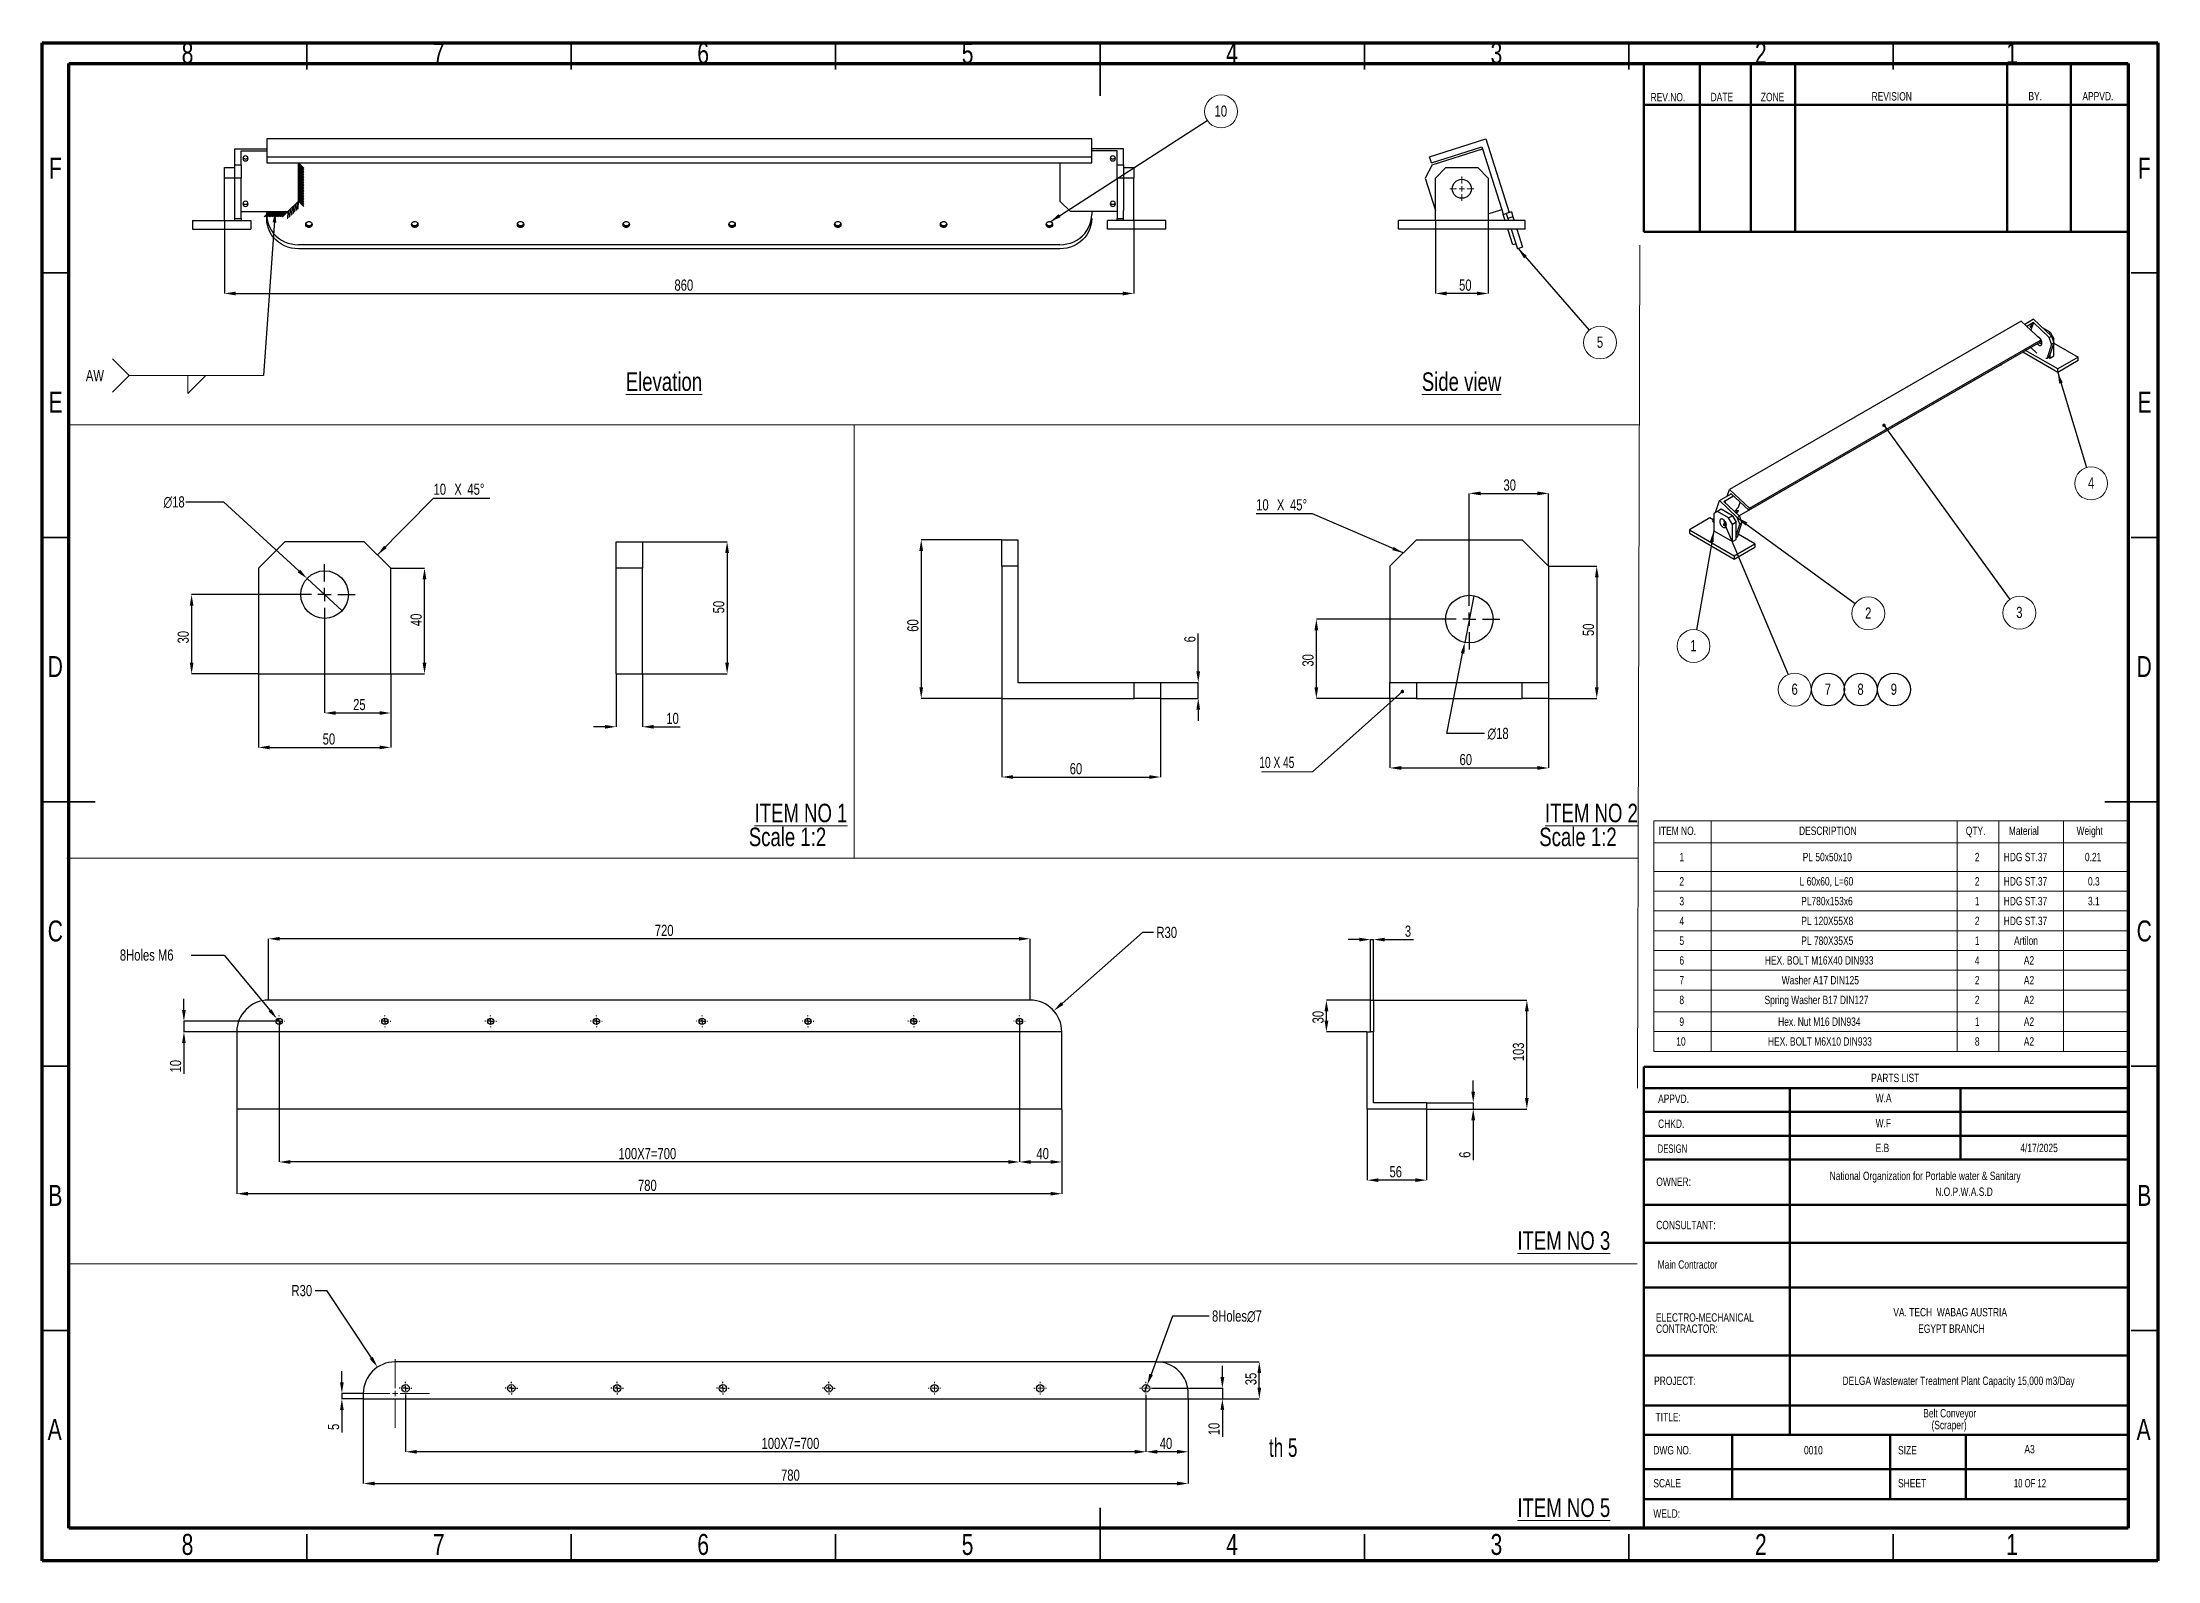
# Model space of a CAD drawing. Header units: millimetres. Extents: x 41 to 1868, y -696 to 319.
# Drawn here: x 510.2 to 910.2, y -695.1 to -408 of the extents above; entities that cross this region are included whole.
import ezdxf

# ---------------------------------------------------------------- set-up
doc = ezdxf.new("R2010")
doc.units = ezdxf.units.MM
doc.header["$PDSIZE"] = -1
doc.layers.add('BOLD', color=7, linetype='Continuous', lineweight=25)
doc.layers.add('FORMAT', color=7, linetype='Continuous')
doc.styles.add('SLDTEXTSTYLE0', font='TXT', dxfattribs={"width": 0.75})
doc.styles.add('SLDTEXTSTYLE10', font='TXT', dxfattribs={"width": 0.6875})
doc.styles.add('SLDTEXTSTYLE8', font='TXT', dxfattribs={"width": 0.687299})
doc.styles.add('SLDTEXTSTYLE9', font='TXT', dxfattribs={"width": 0.678571})
doc.dimstyles.new('SLDDIMSTYLE0', dxfattribs={"dimtxt": 2.5, "dimasz": 2.116667, "dimexe": 0, "dimexo": 0.625, "dimgap": 0, "dimtad": 1, "dimdec": 0, "dimrnd": 1e-09, "dimtxsty": 'Standard', "dimsah": 1, "dimcen": 2.5, "dimazin": 3, "dimtfac": 2.116667, "dimtdec": 0, "dimtmove": 0, "dimatfit": 3, "dimfrac": 2})
doc.dimstyles.new('SLDDIMSTYLE1', dxfattribs={"dimtxt": 2.5, "dimasz": 0.651282, "dimexe": 0, "dimexo": 0.625, "dimgap": 0, "dimtad": 1, "dimdec": 0, "dimrnd": 1e-09, "dimtxsty": 'Standard', "dimblk1": 'DOT', "dimblk2": 'DOT', "dimsah": 1, "dimcen": 2.5, "dimazin": 3, "dimtfac": 0.651282, "dimtdec": 0, "dimtmove": 0, "dimatfit": 3, "dimldrblk": 'DOT', "dimfrac": 2})
doc.dimstyles.new('SLDDIMSTYLE10', dxfattribs={"dimtxt": 2.116667, "dimasz": 2.116667, "dimexe": 0, "dimexo": 0.625, "dimgap": 0.529167, "dimtad": 1, "dimdec": 0, "dimlfac": 5, "dimrnd": 1e-09, "dimzin": 12, "dimtxsty": 'SLDTEXTSTYLE0', "dimsah": 1, "dimcen": 2.5, "dimazin": 3, "dimtfac": 1, "dimtdec": 0, "dimtmove": 0, "dimatfit": 3, "dimfrac": 2, "dimtzin": 12})
doc.dimstyles.new('SLDDIMSTYLE11', dxfattribs={"dimtxt": 2.116667, "dimasz": 2.116667, "dimexe": 0, "dimexo": 0.625, "dimgap": 0.529167, "dimtad": 1, "dimdec": 0, "dimlfac": 5, "dimrnd": 1e-09, "dimzin": 12, "dimtxsty": 'SLDTEXTSTYLE0', "dimsah": 1, "dimcen": 2.5, "dimazin": 3, "dimtfac": 1, "dimtdec": 0, "dimtmove": 0, "dimatfit": 0, "dimfrac": 2, "dimtzin": 12})
doc.dimstyles.new('SLDDIMSTYLE12', dxfattribs={"dimtxt": 2.116667, "dimasz": 2.116667, "dimexe": 0, "dimexo": 0.625, "dimgap": 0.529167, "dimtad": 1, "dimdec": 0, "dimlfac": 5, "dimrnd": 1e-09, "dimzin": 12, "dimtxsty": 'SLDTEXTSTYLE0', "dimblk1": 'NONE', "dimsah": 1, "dimcen": 0, "dimazin": 3, "dimtfac": 1, "dimtdec": 0, "dimtmove": 0, "dimatfit": 3, "dimldrblk": 'NONE', "dimfrac": 2, "dimtzin": 12})
doc.dimstyles.new('SLDDIMSTYLE14', dxfattribs={"dimtxt": 2.116667, "dimasz": 2.116667, "dimexe": 0, "dimexo": 0.625, "dimgap": 0.529167, "dimtad": 1, "dimdec": 0, "dimlfac": 2, "dimrnd": 1e-09, "dimzin": 12, "dimtxsty": 'SLDTEXTSTYLE0', "dimsah": 1, "dimcen": 2.5, "dimazin": 3, "dimtfac": 1, "dimtdec": 0, "dimtmove": 0, "dimatfit": 3, "dimfrac": 2, "dimtzin": 12})
doc.dimstyles.new('SLDDIMSTYLE16', dxfattribs={"dimtxt": 2.116667, "dimasz": 2.116667, "dimexe": 0, "dimexo": 0.625, "dimgap": 0.529167, "dimtad": 1, "dimdec": 0, "dimlfac": 2, "dimrnd": 1e-09, "dimzin": 12, "dimtxsty": 'SLDTEXTSTYLE0', "dimsah": 1, "dimcen": 2.5, "dimazin": 3, "dimtfac": 1, "dimtdec": 0, "dimtmove": 0, "dimatfit": 0, "dimfrac": 2, "dimtzin": 12})
doc.dimstyles.new('SLDDIMSTYLE48', dxfattribs={"dimtxt": 2.116667, "dimasz": 2.116667, "dimexe": 0, "dimexo": 0.625, "dimgap": 0.529167, "dimtad": 1, "dimdec": 0, "dimlfac": 5, "dimrnd": 1e-09, "dimzin": 12, "dimtxsty": 'SLDTEXTSTYLE0', "dimsah": 1, "dimcen": 0, "dimazin": 3, "dimtfac": 1, "dimtdec": 0, "dimtmove": 0, "dimatfit": 3, "dimfrac": 2, "dimtzin": 12})
doc.dimstyles.new('SLDDIMSTYLE49', dxfattribs={"dimtxt": 2.116667, "dimasz": 2.116667, "dimexe": 0, "dimexo": 0.625, "dimgap": 0.529167, "dimtad": 1, "dimdec": 0, "dimlfac": 5, "dimrnd": 1e-09, "dimzin": 12, "dimtxsty": 'SLDTEXTSTYLE0', "dimblk1": 'NONE', "dimsah": 1, "dimcen": 0, "dimazin": 3, "dimtfac": 1, "dimtdec": 0, "dimtmove": 0, "dimatfit": 3, "dimldrblk": 'NONE', "dimfrac": 2, "dimtzin": 12})
doc.dimstyles.new('SLDDIMSTYLE50', dxfattribs={"dimtxt": 2.116667, "dimasz": 2.116667, "dimexe": 0, "dimexo": 0.625, "dimgap": 0.529167, "dimtad": 1, "dimdec": 0, "dimlfac": 2, "dimrnd": 1e-09, "dimzin": 12, "dimtxsty": 'SLDTEXTSTYLE0', "dimblk1": 'NONE', "dimsah": 1, "dimcen": 0, "dimazin": 3, "dimtfac": 1, "dimtdec": 0, "dimtmove": 0, "dimatfit": 3, "dimldrblk": 'NONE', "dimfrac": 2, "dimtzin": 12})

msp = doc.modelspace()

# ---------------------------------------------------------------- texts
at = {"color": 7, "linetype": 'Continuous', "lineweight": 0}
for s, insert, char_height, attachment_point, style in [('8', (537.676, -408.0772), 3.9688, 2, 'SLDTEXTSTYLE0'), ('7', (585.176, -408.0772), 3.9688, 2, 'SLDTEXTSTYLE0'), ('6', (635.176, -408.0772), 3.9688, 2, 'SLDTEXTSTYLE0'), ('5', (685.176, -408.0772), 3.9688, 2, 'SLDTEXTSTYLE0'), ('4', (735.176, -408.0772), 3.9688, 2, 'SLDTEXTSTYLE0'), ('3', (785.176, -408.0772), 3.9688, 2, 'SLDTEXTSTYLE0'), ('2', (835.176, -408.0772), 3.9688, 2, 'SLDTEXTSTYLE0'), ('1', (882.676, -408.0772), 3.9688, 2, 'SLDTEXTSTYLE0'), ('REV.NO.', (814.3321, -417.6012), 1.5875, 1, 'SLDTEXTSTYLE0'), ('DATE', (825.685, -417.5719), 1.5875, 1, 'SLDTEXTSTYLE0'), ('ZONE', (835.1834, -417.5719), 1.5875, 1, 'SLDTEXTSTYLE0'), ('REVISION', (856.1239, -417.4448), 1.5875, 1, 'SLDTEXTSTYLE0'), ('BY.', (885.777, -417.4155), 1.5875, 1, 'SLDTEXTSTYLE0'), ('APPVD.', (895.988, -417.4155), 1.5875, 1, 'SLDTEXTSTYLE0'), ('F', (512.6737, -429.8272), 3.9688, 2, 'SLDTEXTSTYLE0'), ('F', (907.6737, -429.8272), 3.9688, 2, 'SLDTEXTSTYLE0'), ('\\LElevation', (620.5361, -470.4352), 3.5, 1, 'SLDTEXTSTYLE0'), ('\\LSide view', (771.0698, -470.4352), 3.5, 1, 'SLDTEXTSTYLE0'), ('E', (512.7238, -474.0772), 3.9688, 2, 'SLDTEXTSTYLE0'), ('E', (907.7238, -474.0772), 3.9688, 2, 'SLDTEXTSTYLE0'), ('D', (512.6687, -524.0772), 3.9688, 2, 'SLDTEXTSTYLE0'), ('D', (907.6687, -524.0772), 3.9688, 2, 'SLDTEXTSTYLE0'), ('C', (512.6747, -574.0772), 3.9688, 2, 'SLDTEXTSTYLE0'), ('C', (907.6747, -574.0772), 3.9688, 2, 'SLDTEXTSTYLE0'), ('PARTS LIST', (856.0326, -603.0521), 1.5875, 1, 'SLDTEXTSTYLE0'), ('APPVD.', (815.7479, -606.9876), 1.5875, 1, 'SLDTEXTSTYLE0'), ('W.A', (856.8813, -606.8557), 1.5875, 1, 'SLDTEXTSTYLE0'), ('CHKD.', (815.7479, -611.7213), 1.5875, 1, 'SLDTEXTSTYLE0'), ('W.F', (856.8813, -611.5895), 1.5875, 1, 'SLDTEXTSTYLE0'), ('DESIGN', (815.6616, -616.4231), 1.5875, 1, 'SLDTEXTSTYLE8'), ('E.B', (856.8813, -616.2913), 1.5875, 1, 'SLDTEXTSTYLE0'), ('OWNER:', (815.4163, -622.6812), 1.5875, 1, 'SLDTEXTSTYLE0'), ('B', (512.6866, -624.0772), 3.9688, 2, 'SLDTEXTSTYLE0'), ('B', (907.6866, -624.0772), 3.9688, 2, 'SLDTEXTSTYLE0'), ('CONSULTANT:', (815.3975, -630.8761), 1.5875, 1, 'SLDTEXTSTYLE0'), ('\\LITEM NO 3', (789.1409, -632.8518), 3.5, 1, 'SLDTEXTSTYLE0'), ('Main Contractor', (815.6616, -638.3424), 1.5875, 1, 'SLDTEXTSTYLE0'), ('PROJECT:', (814.995, -660.3236), 1.5875, 1, 'SLDTEXTSTYLE0'), ('TITLE:', (815.265, -667.1871), 1.5875, 1, 'SLDTEXTSTYLE0'), ('A', (512.5557, -668.3272), 3.9688, 2, 'SLDTEXTSTYLE0'), ('(Scraper)', (870.7663, -668.6905), 1.5875, 2, 'SLDTEXTSTYLE0'), ('A', (907.5557, -668.3272), 3.9688, 2, 'SLDTEXTSTYLE0'), ('DWG NO.', (814.8475, -673.4538), 1.5875, 1, 'SLDTEXTSTYLE0'), ('0010', (843.3391, -673.4538), 1.5875, 1, 'SLDTEXTSTYLE0'), ('SIZE', (861.1233, -673.4538), 1.5875, 1, 'SLDTEXTSTYLE0'), ('A3', (885.0182, -673.2493), 1.5875, 1, 'SLDTEXTSTYLE0'), ('SCALE', (814.8475, -679.6901), 1.5875, 1, 'SLDTEXTSTYLE0'), ('SHEET', (861.1233, -679.6901), 1.5875, 1, 'SLDTEXTSTYLE0'), ('10 OF 12', (883.0245, -679.6901), 1.5875, 1, 'SLDTEXTSTYLE10'), ('\\LITEM NO 5', (789.1409, -683.3688), 3.5, 1, 'SLDTEXTSTYLE0'), ('WELD:', (814.8475, -685.4299), 1.5875, 1, 'SLDTEXTSTYLE0'), ('8', (537.676, -690.0772), 3.9688, 2, 'SLDTEXTSTYLE0'), ('7', (585.176, -690.0772), 3.9688, 2, 'SLDTEXTSTYLE0'), ('6', (635.176, -690.0772), 3.9688, 2, 'SLDTEXTSTYLE0'), ('5', (685.176, -690.0772), 3.9688, 2, 'SLDTEXTSTYLE0'), ('4', (735.176, -690.0772), 3.9688, 2, 'SLDTEXTSTYLE0'), ('3', (785.176, -690.0772), 3.9688, 2, 'SLDTEXTSTYLE0'), ('2', (835.176, -690.0772), 3.9688, 2, 'SLDTEXTSTYLE0'), ('1', (882.676, -690.0772), 3.9688, 2, 'SLDTEXTSTYLE0')]:
    msp.add_mtext(s, dxfattribs=dict(at, insert=insert, char_height=char_height, attachment_point=attachment_point, style=style))
at = {"layer": 'BOLD', "char_height": 1.5875, "style": 'SLDTEXTSTYLE0'}
for s, insert, attachment_point in [('National Organization for Portable water & Sanitary', (848.1995, -621.5725), 1), ('Belt Conveyor', (870.8899, -666.4566), 2)]:
    msp.add_mtext(s, dxfattribs=dict(at, insert=insert, attachment_point=attachment_point))
at = {"layer": 'FORMAT'}
for s, insert, char_height, attachment_point, style in [('4/17/2025', (884.2421, -616.2913), 1.5875, 1, 'SLDTEXTSTYLE0'), ('N.O.P.W.A.S.D', (868.1564, -624.5695), 1.5875, 1, 'SLDTEXTSTYLE0'), ('DELGA Wastewater Treatment Plant Capacity 15,000 m3/Day', (872.5595, -660.3236), 1.5875, 2, 'SLDTEXTSTYLE0'), ('th 5', (742.1777, -671.9999), 3.5, 1, 'SLDTEXTSTYLE10')]:
    msp.add_mtext(s, dxfattribs=dict(at, insert=insert, char_height=char_height, attachment_point=attachment_point, style=style))

# ---------------------------------------------------------------- blocks, each defined once
blk = doc.blocks.new('SW_NOTE_0_97')
at = {"color": 0, "linetype": 'Continuous', "lineweight": 0, "char_height": 3.5, "attachment_point": 2, "style": 'SLDTEXTSTYLE0'}
for s, insert in [('\\LITEM NO 2', (13.62, 4.51)), ('Scale 1:2', (11.07, -0.01))]:
    blk.add_mtext(s, dxfattribs=dict(at, insert=insert))
blk = doc.blocks.new('SW_NOTE_0_98')
at = {"color": 0, "linetype": 'Continuous', "lineweight": 0, "char_height": 3.5, "attachment_point": 2, "style": 'SLDTEXTSTYLE0'}
for s, insert in [('\\LITEM NO 1', (13.62, 4.51)), ('Scale 1:2', (11.07, -0.01))]:
    blk.add_mtext(s, dxfattribs=dict(at, insert=insert))
blk = doc.blocks.new('SW_NOTE_0_99')
at = {"color": 0, "linetype": 'Continuous', "lineweight": 0, "char_height": 1.5875, "attachment_point": 1, "style": 'SLDTEXTSTYLE0'}
for s, insert in [('ELECTRO-MECHANICAL', (0, 2.05)), ('CONTRACTOR:', (0, -0.07))]:
    blk.add_mtext(s, dxfattribs=dict(at, insert=insert))
blk = doc.blocks.new('SW_NOTE_0_100')
at = {"layer": 'BOLD', "color": 0, "char_height": 1.5875, "attachment_point": 2, "style": 'SLDTEXTSTYLE0'}
for s, insert in [('VA. TECH  WABAG AUSTRIA', (13.44, 2.05)), ('EGYPT BRANCH', (13.68, -1.07))]:
    blk.add_mtext(s, dxfattribs=dict(at, insert=insert))
blk = doc.blocks.new('SW_TABLEANNOTATION_6')
at = {"color": 0, "linetype": 'Continuous', "lineweight": 18}
for p, q in [((0, 0), (0, -4.12)), ((0, 0), (10.84, 0)), ((10.84, 0), (10.84, -4.12)), ((10.84, 0), (57.36, 0)), ((57.36, 0), (57.36, -4.12)), ((57.36, 0), (65.22, 0)), ((65.22, 0), (65.22, -4.12)), ((65.22, 0), (77.44, 0)), ((77.44, 0), (77.44, -4.12)), ((77.44, 0), (89.67, 0)), ((89.67, 0), (89.67, -4.12)), ((0, -4.12), (10.84, -4.12)), ((0, -4.12), (0, -9.56)), ((10.84, -4.12), (57.36, -4.12)), ((10.84, -4.12), (10.84, -9.56)), ((57.36, -4.12), (65.22, -4.12)), ((57.36, -4.12), (57.36, -9.56)), ((65.22, -4.12), (77.44, -4.12)), ((65.22, -4.12), (65.22, -9.56)), ((77.44, -4.12), (89.67, -4.12)), ((77.44, -4.12), (77.44, -9.56)), ((89.67, -4.12), (89.67, -9.56)), ((0, -9.56), (0, -13.3)), ((0, -9.56), (10.84, -9.56)), ((10.84, -9.56), (10.84, -13.3)), ((10.84, -9.56), (57.36, -9.56)), ((57.36, -9.56), (57.36, -13.3)), ((57.36, -9.56), (65.22, -9.56)), ((65.22, -9.56), (65.22, -13.3)), ((65.22, -9.56), (77.44, -9.56)), ((77.44, -9.56), (77.44, -13.3)), ((77.44, -9.56), (89.67, -9.56)), ((89.67, -9.56), (89.67, -13.3)), ((0, -13.3), (0, -17.03)), ((0, -13.3), (10.84, -13.3)), ((10.84, -13.3), (10.84, -17.03)), ((10.84, -13.3), (57.36, -13.3)), ((57.36, -13.3), (57.36, -17.03)), ((57.36, -13.3), (65.22, -13.3)), ((65.22, -13.3), (65.22, -17.03)), ((65.22, -13.3), (77.44, -13.3)), ((77.44, -13.3), (77.44, -17.03)), ((77.44, -13.3), (89.67, -13.3)), ((89.67, -13.3), (89.67, -17.03)), ((0, -17.03), (0, -20.77)), ((0, -17.03), (10.84, -17.03)), ((10.84, -17.03), (10.84, -20.77)), ((10.84, -17.03), (57.36, -17.03)), ((57.36, -17.03), (57.36, -20.77)), ((57.36, -17.03), (65.22, -17.03)), ((65.22, -17.03), (65.22, -20.77)), ((65.22, -17.03), (77.44, -17.03)), ((77.44, -17.03), (77.44, -20.77)), ((77.44, -17.03), (89.67, -17.03)), ((89.67, -17.03), (89.67, -20.77)), ((0, -20.77), (0, -24.51)), ((0, -20.77), (10.84, -20.77)), ((10.84, -20.77), (10.84, -24.51)), ((10.84, -20.77), (57.36, -20.77)), ((57.36, -20.77), (57.36, -24.51)), ((57.36, -20.77), (65.22, -20.77)), ((65.22, -20.77), (65.22, -24.51)), ((65.22, -20.77), (77.44, -20.77)), ((77.44, -20.77), (77.44, -24.51)), ((77.44, -20.77), (89.67, -20.77)), ((89.67, -20.77), (89.67, -24.51)), ((0, -24.51), (0, -28.24)), ((0, -24.51), (10.84, -24.51)), ((10.84, -24.51), (10.84, -28.24)), ((10.84, -24.51), (57.36, -24.51)), ((57.36, -24.51), (57.36, -28.24)), ((57.36, -24.51), (65.22, -24.51)), ((65.22, -24.51), (65.22, -28.24)), ((65.22, -24.51), (77.44, -24.51)), ((77.44, -24.51), (77.44, -28.24)), ((77.44, -24.51), (89.67, -24.51)), ((89.67, -24.51), (89.67, -28.24)), ((0, -28.24), (0, -31.98)), ((0, -28.24), (10.84, -28.24)), ((0, -31.98), (0, -36.1)), ((0, -31.98), (10.84, -31.98)), ((10.84, -28.24), (10.84, -31.98)), ((10.84, -28.24), (57.36, -28.24)), ((10.84, -31.98), (10.84, -36.1)), ((10.84, -31.98), (57.36, -31.98)), ((57.36, -28.24), (57.36, -31.98)), ((57.36, -28.24), (65.22, -28.24)), ((57.36, -31.98), (57.36, -36.1)), ((57.36, -31.98), (65.22, -31.98)), ((65.22, -28.24), (65.22, -31.98)), ((65.22, -28.24), (77.44, -28.24)), ((65.22, -31.98), (65.22, -36.1)), ((65.22, -31.98), (77.44, -31.98)), ((77.44, -28.24), (77.44, -31.98)), ((77.44, -28.24), (89.67, -28.24)), ((77.44, -31.98), (77.44, -36.1)), ((77.44, -31.98), (89.67, -31.98)), ((89.67, -28.24), (89.67, -31.98)), ((89.67, -31.98), (89.67, -36.1)), ((0, -36.1), (0, -39.84)), ((0, -36.1), (10.84, -36.1)), ((0, -39.84), (0, -43.57)), ((0, -39.84), (10.84, -39.84)), ((10.84, -36.1), (10.84, -39.84)), ((10.84, -36.1), (57.36, -36.1)), ((10.84, -39.84), (10.84, -43.57)), ((10.84, -39.84), (57.36, -39.84)), ((57.36, -36.1), (57.36, -39.84)), ((57.36, -36.1), (65.22, -36.1)), ((57.36, -39.84), (57.36, -43.57)), ((57.36, -39.84), (65.22, -39.84)), ((65.22, -36.1), (65.22, -39.84)), ((65.22, -36.1), (77.44, -36.1)), ((65.22, -39.84), (65.22, -43.57)), ((65.22, -39.84), (77.44, -39.84)), ((77.44, -36.1), (77.44, -39.84)), ((77.44, -36.1), (89.67, -36.1)), ((77.44, -39.84), (77.44, -43.57)), ((77.44, -39.84), (89.67, -39.84)), ((89.67, -36.1), (89.67, -39.84)), ((89.67, -39.84), (89.67, -43.57)), ((0, -43.57), (10.84, -43.57)), ((10.84, -43.57), (57.36, -43.57)), ((57.36, -43.57), (65.22, -43.57)), ((65.22, -43.57), (77.44, -43.57)), ((77.44, -43.57), (89.67, -43.57))]:
    blk.add_line(p, q, dxfattribs=at)
at = {"color": 0, "linetype": 'Continuous', "lineweight": 0, "attachment_point": 1, "style": 'SLDTEXTSTYLE0'}
for s, insert, char_height in [('ITEM NO.', (0.9, -1.07), 1.587), ('DESCRIPTION', (27.45, -1.07), 1.5875), ('QTY.', (58.99, -1.07), 1.587), ('Material', (67.12, -1.07), 1.587), ('Weight', (79.93, -1.07), 1.587), ('1', (4.83, -6.04), 1.59), ('PL 50x50x10', (28.15, -6.04), 1.5875), ('2', (60.7, -6.04), 1.59), ('HDG ST.37', (66.16, -6.04), 1.587), ('0.21', (81.51, -6.04), 1.587), ('2', (4.83, -10.63), 1.59), ('L 60x60, L=60', (27.57, -10.63), 1.5875), ('2', (60.7, -10.63), 1.59), ('HDG ST.37', (66.16, -10.63), 1.587), ('0.3', (82.09, -10.63), 1.587), ('3', (4.83, -14.37), 1.59), ('PL780x153x6', (27.86, -14.37), 1.5875), ('1', (60.7, -14.37), 1.59), ('HDG ST.37', (66.16, -14.37), 1.587), ('3.1', (82.09, -14.37), 1.587), ('4', (4.83, -18.11), 1.59), ('PL 120X55X8', (27.88, -18.11), 1.5875), ('2', (60.7, -18.11), 1.59), ('HDG ST.37', (66.16, -18.11), 1.587), ('5', (4.83, -21.85), 1.59), ('PL 780X35X5', (27.88, -21.85), 1.5875), ('1', (60.7, -21.85), 1.59), ('Artilon', (68.11, -21.85), 1.587), ('6', (4.83, -25.58), 1.59), ('HEX. BOLT M16X40 DIN933', (20.99, -25.58), 1.5875), ('4', (60.7, -25.58), 1.59), ('A2', (69.96, -25.58), 1.587), ('7', (4.83, -29.32), 1.59), ('Washer A17 DIN125', (24.18, -29.32), 1.5875), ('2', (60.7, -29.32), 1.59), ('A2', (69.96, -29.32), 1.587), ('8', (4.83, -33.05), 1.59), ('Spring Washer B17 DIN127', (20.93, -33.05), 1.5875), ('2', (60.7, -33.05), 1.59), ('A2', (69.96, -33.05), 1.587), ('9', (4.83, -37.17), 1.59), ('Hex. Nut M16 DIN934', (23.5, -37.17), 1.5875), ('1', (60.7, -37.17), 1.59), ('A2', (69.96, -37.17), 1.587), ('10', (4.24, -40.91), 1.587), ('HEX. BOLT M6X10 DIN933', (21.58, -40.91), 1.5875), ('8', (60.7, -40.91), 1.59), ('A2', (69.96, -40.91), 1.587)]:
    blk.add_mtext(s, dxfattribs=dict(at, insert=insert, char_height=char_height))
blk = doc.blocks.new('SW_NOTE_0_101')
at = {"color": 0, "linetype": 'Continuous', "lineweight": 0}
blk.add_circle((1.82, -2.52), 3.11, dxfattribs=at)
at = {"color": 0, "linetype": 'Continuous', "lineweight": 0, "insert": (1.8, -1.4), "char_height": 2.12, "attachment_point": 2, "style": 'SLDTEXTSTYLE0'}
blk.add_mtext('3', dxfattribs=at)
blk = doc.blocks.new('_Dot')
at = {"color": 0, "linetype": 'ByBlock', "lineweight": -2}
blk.add_line((-0.5, 0), (-1, 0), dxfattribs=at)
at = {"color": 0, "linetype": 'ByBlock', "const_width": 0.5}
blk.add_lwpolyline([(-0.25, 0, 1), (0.25, 0, 1)], format="xyb", close=True, dxfattribs=at)
blk = doc.blocks.new('SW_NOTE_0_102')
at = {"color": 0, "linetype": 'Continuous', "lineweight": 0}
blk.add_circle((2.51, -1.84), 3.11, dxfattribs=at)
at = {"color": 0, "linetype": 'Continuous', "lineweight": 0, "insert": (2.49, -0.72), "char_height": 2.12, "attachment_point": 2, "style": 'SLDTEXTSTYLE0'}
blk.add_mtext('2', dxfattribs=at)
blk = doc.blocks.new('SW_NOTE_0_103')
at = {"color": 0, "linetype": 'Continuous', "lineweight": 0}
blk.add_circle((-0.54, -3.07), 3.11, dxfattribs=at)
at = {"color": 0, "linetype": 'Continuous', "lineweight": 0, "insert": (-0.56, -1.95), "char_height": 2.12, "attachment_point": 2, "style": 'SLDTEXTSTYLE0'}
blk.add_mtext('1', dxfattribs=at)
blk = doc.blocks.new('SW_NOTE_0_104')
at = {"color": 0, "linetype": 'Continuous', "lineweight": 0}
blk.add_circle((0.9, -2.98), 3.11, dxfattribs=at)
at = {"color": 0, "linetype": 'Continuous', "lineweight": 0, "insert": (0.88, -1.86), "char_height": 2.12, "attachment_point": 2, "style": 'SLDTEXTSTYLE0'}
blk.add_mtext('4', dxfattribs=at)
blk = doc.blocks.new('SW_NOTE_0_105')
at = {"color": 0, "linetype": 'Continuous', "lineweight": 0}
blk.add_circle((1.22, -2.87), 3.11, dxfattribs=at)
at = {"color": 0, "linetype": 'Continuous', "lineweight": 0, "insert": (1.2, -1.74), "char_height": 2.12, "attachment_point": 2, "style": 'SLDTEXTSTYLE0'}
blk.add_mtext('6', dxfattribs=at)
blk = doc.blocks.new('SW_NOTE_0_106')
at = {"layer": 'BOLD', "color": 0}
blk.add_circle((0.78, 1.61), 3.11, dxfattribs=at)
at = {"layer": 'BOLD', "color": 0, "insert": (0.76, 2.73), "char_height": 2.12, "attachment_point": 2, "style": 'SLDTEXTSTYLE0'}
blk.add_mtext('7', dxfattribs=at)
blk = doc.blocks.new('SW_NOTE_0_107')
at = {"layer": 'BOLD', "color": 0}
blk.add_circle((0.78, 1.61), 3.11, dxfattribs=at)
at = {"layer": 'BOLD', "color": 0, "insert": (0.76, 2.73), "char_height": 2.12, "attachment_point": 2, "style": 'SLDTEXTSTYLE0'}
blk.add_mtext('8', dxfattribs=at)
blk = doc.blocks.new('SW_NOTE_0_108')
at = {"layer": 'BOLD', "color": 0}
blk.add_circle((0.78, 1.61), 3.11, dxfattribs=at)
at = {"layer": 'BOLD', "color": 0, "insert": (0.76, 2.73), "char_height": 2.12, "attachment_point": 2, "style": 'SLDTEXTSTYLE0'}
blk.add_mtext('9', dxfattribs=at)
blk = doc.blocks.new('*D997')
at = {"layer": 'Defpoints', "color": 0}
for p in [(544.64, -441.72), (716.64, -441.72), (716.64, -455.51)]:
    blk.add_point(p, dxfattribs=at)
at = {"layer": 'FORMAT', "color": 0, "lineweight": -2}
for p, q in [((544.64, -441.78), (544.64, -455.51)), ((716.64, -441.78), (716.64, -455.51)), ((546.76, -455.51), (714.52, -455.51))]:
    blk.add_line(p, q, dxfattribs=at)
at = {"layer": 'FORMAT', "color": 0}
for points in [[(546.76, -455.16), (546.76, -455.87), (544.64, -455.51)], [(714.52, -455.16), (714.52, -455.87), (716.64, -455.51)]]:
    blk.add_solid(points, dxfattribs=at)
at = {"layer": 'FORMAT', "color": 0, "insert": (631.52, -452.87), "char_height": 2.117, "attachment_point": 2, "style": 'SLDTEXTSTYLE0'}
blk.add_mtext('\\A1;860', dxfattribs=at)
blk = doc.blocks.new('SW_NOTE_0_109')
at = {"color": 0, "linetype": 'Continuous', "lineweight": 0}
blk.add_circle((2.62, 1.69), 3.11, dxfattribs=at)
at = {"color": 0, "linetype": 'Continuous', "lineweight": 0, "insert": (2.57, 2.81), "char_height": 2.117, "attachment_point": 2, "style": 'SLDTEXTSTYLE0'}
blk.add_mtext('10', dxfattribs=at)
blk = doc.blocks.new('SW_SYMBOL_AWLD_FILL')
at = {"color": 0, "linetype": 'Continuous', "lineweight": 0}
for p, q in [((0, 0), (0, 1250)), ((0, 1250), (1250, 0)), ((1250, 0), (0, 0))]:
    blk.add_line(p, q, dxfattribs=at)
blk = doc.blocks.new('SW_WELDSYMBOL_11')
at = {"color": 0, "linetype": 'Continuous', "lineweight": 0}
for p in [(-28.55, 3.15), (-28.55, -3.15), (0, 0)]:
    blk.add_line(p, (-25.4, 0), dxfattribs=at)
at = {"color": 0, "linetype": 'Continuous', "lineweight": 0, "extrusion": (0, 0, -1), "xscale": 0.0027037109, "yscale": 0.0027037109, "zscale": 0.0027037109, "rotation": 180}
blk.add_blockref('SW_SYMBOL_AWLD_FILL', (14.31, -0.01), dxfattribs=at)
at = {"color": 0, "linetype": 'Continuous', "lineweight": 0, "insert": (-33.59, 1.05), "char_height": 2.117, "attachment_point": 1, "style": 'SLDTEXTSTYLE0'}
blk.add_mtext('AW', dxfattribs=at)
blk = doc.blocks.new('*D998')
at = {"layer": 'Defpoints', "color": 0}
for p in [(773.64, -441.72), (783.64, -441.72), (773.64, -455.51)]:
    blk.add_point(p, dxfattribs=at)
at = {"layer": 'FORMAT', "color": 0, "lineweight": -2}
for p, q in [((773.64, -441.78), (773.64, -455.51)), ((783.64, -441.78), (783.64, -455.51)), ((781.52, -455.51), (775.75, -455.51))]:
    blk.add_line(p, q, dxfattribs=at)
at = {"layer": 'FORMAT', "color": 0}
for points in [[(775.75, -455.16), (775.75, -455.87), (773.64, -455.51)], [(781.52, -455.16), (781.52, -455.87), (783.64, -455.51)]]:
    blk.add_solid(points, dxfattribs=at)
at = {"layer": 'FORMAT', "color": 0, "insert": (779.3, -452.87), "char_height": 2.117, "attachment_point": 2, "style": 'SLDTEXTSTYLE0'}
blk.add_mtext('\\A1;50', dxfattribs=at)
blk = doc.blocks.new('SW_NOTE_0_110')
at = {"color": 0, "linetype": 'Continuous', "lineweight": 0}
blk.add_circle((2.05, -2.34), 3.11, dxfattribs=at)
at = {"color": 0, "linetype": 'Continuous', "lineweight": 0, "insert": (2.03, -1.22), "char_height": 2.12, "attachment_point": 2, "style": 'SLDTEXTSTYLE0'}
blk.add_mtext('5', dxfattribs=at)
blk = doc.blocks.new('SW_CENTERMARKSYMBOL_86')
at = {"color": 0, "linetype": 'Continuous', "lineweight": 18}
for p, q in [((-1, 0), (-2.3, 0)), ((0, 0), (-0.5, 0)), ((0, 1), (0, 2.3)), ((0, 0), (0, 0.5)), ((0, 0), (0, -0.5)), ((0, 0), (0.5, 0)), ((1, 0), (2.3, 0)), ((0, -1), (0, -2.3))]:
    blk.add_line(p, q, dxfattribs=at)
blk = doc.blocks.new('*D999')
at = {"layer": 'Defpoints', "color": 0}
for p in [(701.48, -591.16), (696.99, -595.14)]:
    blk.add_point(p, dxfattribs=at)
at = {"layer": 'FORMAT', "color": 0, "lineweight": -2}
for p, q in [((718.24, -576.33), (703.07, -589.76)), ((720.36, -576.33), (718.24, -576.33))]:
    blk.add_line(p, q, dxfattribs=at)
at = {"layer": 'FORMAT', "color": 0}
blk.add_solid([(702.83, -589.5), (703.3, -590.03), (701.48, -591.16)], dxfattribs=at)
at = {"layer": 'FORMAT', "color": 0, "insert": (720.89, -575.27), "char_height": 2.117, "attachment_point": 1, "style": 'SLDTEXTSTYLE0'}
blk.add_mtext('\\A1;R30', dxfattribs=at)
blk = doc.blocks.new('*D1000')
at = {"layer": 'Defpoints', "color": 0}
for p in [(552.99, -577.54), (552.99, -589.14), (696.99, -589.14)]:
    blk.add_point(p, dxfattribs=at)
at = {"layer": 'FORMAT', "color": 0, "lineweight": -2}
for p, q in [((552.99, -589.08), (552.99, -577.54)), ((694.87, -577.54), (555.11, -577.54)), ((696.99, -589.08), (696.99, -577.54))]:
    blk.add_line(p, q, dxfattribs=at)
at = {"layer": 'FORMAT', "color": 0}
for points in [[(555.11, -577.18), (555.11, -577.89), (552.99, -577.54)], [(694.87, -577.18), (694.87, -577.89), (696.99, -577.54)]]:
    blk.add_solid(points, dxfattribs=at)
at = {"layer": 'FORMAT', "color": 0, "insert": (627.8, -574.89), "char_height": 2.117, "attachment_point": 2, "style": 'SLDTEXTSTYLE0'}
blk.add_mtext('\\A1;720', dxfattribs=at)
blk = doc.blocks.new('*D1001')
at = {"layer": 'Defpoints', "color": 0}
for p in [(546.99, -609.74), (702.99, -609.74), (546.99, -625.74)]:
    blk.add_point(p, dxfattribs=at)
at = {"layer": 'FORMAT', "color": 0, "lineweight": -2}
for p, q in [((546.99, -609.8), (546.99, -625.74)), ((702.99, -609.8), (702.99, -625.74)), ((700.87, -625.74), (549.11, -625.74))]:
    blk.add_line(p, q, dxfattribs=at)
at = {"layer": 'FORMAT', "color": 0}
for points in [[(549.11, -625.39), (549.11, -626.09), (546.99, -625.74)], [(700.87, -625.39), (700.87, -626.09), (702.99, -625.74)]]:
    blk.add_solid(points, dxfattribs=at)
at = {"layer": 'FORMAT', "color": 0, "insert": (624.62, -623.1), "char_height": 2.117, "attachment_point": 2, "style": 'SLDTEXTSTYLE0'}
blk.add_mtext('\\A1;780', dxfattribs=at)
blk = doc.blocks.new('*D1002')
at = {"layer": 'Defpoints', "color": 0}
for p in [(554.61, -592.68), (555.37, -593.6)]:
    blk.add_point(p, dxfattribs=at)
at = {"layer": 'FORMAT', "color": 0, "lineweight": -2}
for p, q in [((538.38, -580.61), (544.6, -580.61)), ((544.6, -580.61), (553.26, -591.05)), ((555.37, -593.6), (554.61, -592.68))]:
    blk.add_line(p, q, dxfattribs=at)
at = {"layer": 'FORMAT', "color": 0}
blk.add_solid([(553.53, -590.83), (552.99, -591.28), (554.61, -592.68)], dxfattribs=at)
at = {"layer": 'FORMAT', "color": 0, "insert": (524.88, -579.55), "char_height": 2.1167, "attachment_point": 1, "style": 'SLDTEXTSTYLE0'}
blk.add_mtext('\\A1;8Holes M6', dxfattribs=at)
blk = doc.blocks.new('_None')
blk = doc.blocks.new('*D1003')
at = {"layer": 'Defpoints', "color": 0}
for p in [(694.99, -593.14), (702.99, -609.74), (702.99, -619.74)]:
    blk.add_point(p, dxfattribs=at)
at = {"layer": 'FORMAT', "color": 0, "lineweight": -2}
for p, q in [((694.99, -593.2), (694.99, -619.74)), ((702.99, -609.8), (702.99, -619.74)), ((697.11, -619.74), (700.87, -619.74))]:
    blk.add_line(p, q, dxfattribs=at)
at = {"layer": 'FORMAT', "color": 0}
for points in [[(697.11, -619.39), (697.11, -620.09), (694.99, -619.74)], [(700.87, -619.39), (700.87, -620.09), (702.99, -619.74)]]:
    blk.add_solid(points, dxfattribs=at)
at = {"layer": 'FORMAT', "color": 0, "insert": (699.38, -617.1), "char_height": 2.117, "attachment_point": 2, "style": 'SLDTEXTSTYLE0'}
blk.add_mtext('\\A1;40', dxfattribs=at)
blk = doc.blocks.new('*D1004')
at = {"layer": 'Defpoints', "color": 0}
for p in [(554.99, -593.14), (694.99, -593.14), (554.99, -619.74)]:
    blk.add_point(p, dxfattribs=at)
at = {"layer": 'FORMAT', "color": 0, "lineweight": -2}
for p, q in [((554.99, -593.2), (554.99, -619.74)), ((694.99, -593.2), (694.99, -619.74)), ((692.87, -619.74), (557.11, -619.74))]:
    blk.add_line(p, q, dxfattribs=at)
at = {"layer": 'FORMAT', "color": 0}
for points in [[(557.11, -619.39), (557.11, -620.09), (554.99, -619.74)], [(692.87, -619.39), (692.87, -620.09), (694.99, -619.74)]]:
    blk.add_solid(points, dxfattribs=at)
at = {"layer": 'FORMAT', "color": 0, "insert": (624.62, -617.1), "char_height": 2.1167, "attachment_point": 2, "style": 'SLDTEXTSTYLE0'}
blk.add_mtext('\\A1;100X7=700', dxfattribs=at)
blk = doc.blocks.new('*D1005')
at = {"layer": 'Defpoints', "color": 0}
for p in [(536.99, -593.14), (546.99, -595.14), (554.99, -593.14)]:
    blk.add_point(p, dxfattribs=at)
at = {"layer": 'FORMAT', "color": 0, "lineweight": -2}
for p, q in [((536.99, -591.03), (536.99, -588.91)), ((554.93, -593.14), (536.99, -593.14)), ((536.99, -593.14), (536.99, -595.14)), ((546.93, -595.14), (536.99, -595.14)), ((536.99, -597.26), (536.99, -603.1))]:
    blk.add_line(p, q, dxfattribs=at)
at = {"layer": 'FORMAT', "color": 0}
for points in [[(536.64, -591.03), (537.34, -591.03), (536.99, -593.14)], [(536.64, -597.26), (537.34, -597.26), (536.99, -595.14)]]:
    blk.add_solid(points, dxfattribs=at)
at = {"layer": 'FORMAT', "color": 0, "insert": (534.35, -601.64), "char_height": 2.117, "attachment_point": 2, "rotation": 90, "style": 'SLDTEXTSTYLE0'}
blk.add_mtext('\\A1;10', dxfattribs=at)
blk = doc.blocks.new('SW_CENTERMARKSYMBOL_87')
at = {"layer": 'FORMAT', "color": 0}
for p, q in [((-1, 0), (-1.1, 0)), ((0, 0), (-0.5, 0)), ((0, 1), (0, 1.1)), ((0, 0), (0, 0.5)), ((0, 0), (0, -0.5)), ((0, 0), (0.5, 0)), ((1, 0), (1.1, 0)), ((0, -1), (0, -1.1))]:
    blk.add_line(p, q, dxfattribs=at)
blk = doc.blocks.new('SW_CENTERMARKSYMBOL_88')
at = {"layer": 'FORMAT', "color": 0}
for p, q in [((-1, 0), (-1.1, 0)), ((0, 0), (-0.5, 0)), ((0, 1), (0, 1.1)), ((0, 0), (0, 0.5)), ((0, 0), (0, -0.5)), ((0, 0), (0.5, 0)), ((1, 0), (1.1, 0)), ((0, -1), (0, -1.1))]:
    blk.add_line(p, q, dxfattribs=at)
blk = doc.blocks.new('SW_CENTERMARKSYMBOL_89')
at = {"layer": 'FORMAT', "color": 0}
for p, q in [((-1, 0), (-1.1, 0)), ((0, 0), (-0.5, 0)), ((0, 1), (0, 1.1)), ((0, 0), (0, 0.5)), ((0, 0), (0, -0.5)), ((0, 0), (0.5, 0)), ((1, 0), (1.1, 0)), ((0, -1), (0, -1.1))]:
    blk.add_line(p, q, dxfattribs=at)
blk = doc.blocks.new('SW_CENTERMARKSYMBOL_90')
at = {"layer": 'FORMAT', "color": 0}
for p, q in [((-1, 0), (-1.1, 0)), ((0, 0), (-0.5, 0)), ((0, 1), (0, 1.1)), ((0, 0), (0, 0.5)), ((0, 0), (0, -0.5)), ((0, 0), (0.5, 0)), ((1, 0), (1.1, 0)), ((0, -1), (0, -1.1))]:
    blk.add_line(p, q, dxfattribs=at)
blk = doc.blocks.new('SW_CENTERMARKSYMBOL_91')
at = {"layer": 'FORMAT', "color": 0}
for p, q in [((-1, 0), (-1.1, 0)), ((0, 0), (-0.5, 0)), ((0, 1), (0, 1.1)), ((0, 0), (0, 0.5)), ((0, 0), (0, -0.5)), ((0, 0), (0.5, 0)), ((1, 0), (1.1, 0)), ((0, -1), (0, -1.1))]:
    blk.add_line(p, q, dxfattribs=at)
blk = doc.blocks.new('SW_CENTERMARKSYMBOL_92')
at = {"layer": 'FORMAT', "color": 0}
for p, q in [((-1, 0), (-1.1, 0)), ((0, 0), (-0.5, 0)), ((0, 1), (0, 1.1)), ((0, 0), (0, 0.5)), ((0, 0), (0, -0.5)), ((0, 0), (0.5, 0)), ((1, 0), (1.1, 0)), ((0, -1), (0, -1.1))]:
    blk.add_line(p, q, dxfattribs=at)
blk = doc.blocks.new('SW_CENTERMARKSYMBOL_93')
at = {"layer": 'FORMAT', "color": 0}
for p, q in [((-1, 0), (-1.1, 0)), ((0, 0), (-0.5, 0)), ((0, 1), (0, 1.1)), ((0, 0), (0, 0.5)), ((0, 0), (0, -0.5)), ((0, 0), (0.5, 0)), ((1, 0), (1.1, 0)), ((0, -1), (0, -1.1))]:
    blk.add_line(p, q, dxfattribs=at)
blk = doc.blocks.new('SW_CENTERMARKSYMBOL_94')
at = {"layer": 'FORMAT', "color": 0}
for p, q in [((-1, 0), (-1.1, 0)), ((0, 0), (-0.5, 0)), ((0, 1), (0, 1.1)), ((0, 0), (0, 0.5)), ((0, 0), (0, -0.5)), ((0, 0), (0.5, 0)), ((1, 0), (1.1, 0)), ((0, -1), (0, -1.1))]:
    blk.add_line(p, q, dxfattribs=at)
blk = doc.blocks.new('*D1006')
at = {"layer": 'Defpoints', "color": 0}
for p in [(771.95, -608.54), (771.95, -609.74), (780.79, -609.74)]:
    blk.add_point(p, dxfattribs=at)
at = {"layer": 'FORMAT', "color": 0, "lineweight": -2}
for p, q in [((780.79, -606.43), (780.79, -604.31)), ((772.01, -608.54), (780.79, -608.54)), ((772.01, -609.74), (780.79, -609.74)), ((780.79, -608.54), (780.79, -609.74)), ((780.79, -611.86), (780.79, -619.43))]:
    blk.add_line(p, q, dxfattribs=at)
at = {"layer": 'FORMAT', "color": 0}
for points in [[(780.43, -606.43), (781.14, -606.43), (780.79, -608.54)], [(780.43, -611.86), (781.14, -611.86), (780.79, -609.74)]]:
    blk.add_solid(points, dxfattribs=at)
at = {"layer": 'FORMAT', "color": 0, "insert": (778.14, -618.37), "char_height": 2.117, "attachment_point": 2, "rotation": 90, "style": 'SLDTEXTSTYLE0'}
blk.add_mtext('\\A1;6', dxfattribs=at)
blk = doc.blocks.new('*D1007')
at = {"layer": 'Defpoints', "color": 0}
for p in [(760.75, -609.74), (771.95, -609.74), (760.75, -623.18)]:
    blk.add_point(p, dxfattribs=at)
at = {"layer": 'FORMAT', "color": 0, "lineweight": -2}
for p, q in [((760.75, -609.8), (760.75, -623.18)), ((771.95, -609.8), (771.95, -623.18)), ((769.84, -623.18), (762.87, -623.18))]:
    blk.add_line(p, q, dxfattribs=at)
at = {"layer": 'FORMAT', "color": 0}
for points in [[(762.87, -622.83), (762.87, -623.53), (760.75, -623.18)], [(769.84, -622.83), (769.84, -623.53), (771.95, -623.18)]]:
    blk.add_solid(points, dxfattribs=at)
at = {"layer": 'FORMAT', "color": 0, "insert": (766.14, -620.53), "char_height": 2.117, "attachment_point": 2, "style": 'SLDTEXTSTYLE0'}
blk.add_mtext('\\A1;56', dxfattribs=at)
blk = doc.blocks.new('*D1008')
at = {"layer": 'Defpoints', "color": 0}
for p in [(761.95, -589.14), (790.93, -589.14), (771.95, -609.74)]:
    blk.add_point(p, dxfattribs=at)
at = {"layer": 'FORMAT', "color": 0, "lineweight": -2}
for p, q in [((762.01, -589.14), (790.93, -589.14)), ((790.93, -607.63), (790.93, -591.26)), ((772.01, -609.74), (790.93, -609.74))]:
    blk.add_line(p, q, dxfattribs=at)
at = {"layer": 'FORMAT', "color": 0}
for points in [[(790.57, -591.26), (791.28, -591.26), (790.93, -589.14)], [(790.57, -607.63), (791.28, -607.63), (790.93, -609.74)]]:
    blk.add_solid(points, dxfattribs=at)
at = {"layer": 'FORMAT', "color": 0, "insert": (788.28, -598.93), "char_height": 2.117, "attachment_point": 2, "rotation": 90, "style": 'SLDTEXTSTYLE0'}
blk.add_mtext('\\A1;103', dxfattribs=at)
blk = doc.blocks.new('*D1009')
at = {"layer": 'Defpoints', "color": 0}
for p in [(753.03, -589.14), (761.35, -589.14), (760.75, -595.14)]:
    blk.add_point(p, dxfattribs=at)
at = {"layer": 'FORMAT', "color": 0, "lineweight": -2}
for p, q in [((761.29, -589.14), (753.03, -589.14)), ((753.03, -593.03), (753.03, -591.26)), ((760.69, -595.14), (753.03, -595.14))]:
    blk.add_line(p, q, dxfattribs=at)
at = {"layer": 'FORMAT', "color": 0}
for points in [[(752.68, -591.26), (753.39, -591.26), (753.03, -589.14)], [(752.68, -593.03), (753.39, -593.03), (753.03, -595.14)]]:
    blk.add_solid(points, dxfattribs=at)
at = {"layer": 'FORMAT', "color": 0, "insert": (750.39, -592.36), "char_height": 2.117, "attachment_point": 2, "rotation": 90, "style": 'SLDTEXTSTYLE0'}
blk.add_mtext('\\A1;30', dxfattribs=at)
blk = doc.blocks.new('*D1010')
at = {"layer": 'Defpoints', "color": 0}
for p in [(761.95, -577.69), (761.35, -589.14), (761.95, -589.14)]:
    blk.add_point(p, dxfattribs=at)
at = {"layer": 'FORMAT', "color": 0, "lineweight": -2}
for p, q in [((759.24, -577.69), (757.12, -577.69)), ((761.35, -589.08), (761.35, -577.69)), ((761.35, -577.69), (761.95, -577.69)), ((761.95, -589.08), (761.95, -577.69)), ((764.07, -577.69), (769.51, -577.69))]:
    blk.add_line(p, q, dxfattribs=at)
at = {"layer": 'FORMAT', "color": 0}
for points in [[(759.24, -577.33), (759.24, -578.04), (761.35, -577.69)], [(764.07, -577.33), (764.07, -578.04), (761.95, -577.69)]]:
    blk.add_solid(points, dxfattribs=at)
at = {"layer": 'FORMAT', "color": 0, "insert": (768.45, -575.04), "char_height": 2.117, "attachment_point": 2, "style": 'SLDTEXTSTYLE0'}
blk.add_mtext('\\A1;3', dxfattribs=at)
blk = doc.blocks.new('*D1011')
at = {"layer": 'Defpoints', "color": 0}
for p in [(551.09, -527.45), (576.09, -527.45), (576.09, -541.35)]:
    blk.add_point(p, dxfattribs=at)
at = {"layer": 'FORMAT', "color": 0, "lineweight": -2}
for p, q in [((551.09, -527.52), (551.09, -541.35)), ((576.09, -527.52), (576.09, -541.35)), ((553.21, -541.35), (573.98, -541.35))]:
    blk.add_line(p, q, dxfattribs=at)
at = {"layer": 'FORMAT', "color": 0}
for points in [[(553.21, -541), (553.21, -541.7), (551.09, -541.35)], [(573.98, -541), (573.98, -541.7), (576.09, -541.35)]]:
    blk.add_solid(points, dxfattribs=at)
at = {"layer": 'FORMAT', "color": 0, "insert": (564.41, -538.7), "char_height": 2.117, "attachment_point": 2, "style": 'SLDTEXTSTYLE0'}
blk.add_mtext('\\A1;50', dxfattribs=at)
blk = doc.blocks.new('*D1012')
at = {"layer": 'Defpoints', "color": 0}
for p in [(557.84, -512.45), (538.45, -527.45), (551.09, -527.45)]:
    blk.add_point(p, dxfattribs=at)
at = {"layer": 'FORMAT', "color": 0, "lineweight": -2}
for p, q in [((557.78, -512.45), (538.45, -512.45)), ((538.45, -514.57), (538.45, -525.34)), ((551.03, -527.45), (538.45, -527.45))]:
    blk.add_line(p, q, dxfattribs=at)
at = {"layer": 'FORMAT', "color": 0}
for points in [[(538.1, -514.57), (538.8, -514.57), (538.45, -512.45)], [(538.1, -525.34), (538.8, -525.34), (538.45, -527.45)]]:
    blk.add_solid(points, dxfattribs=at)
at = {"layer": 'FORMAT', "color": 0, "insert": (535.8, -520.51), "char_height": 2.117, "attachment_point": 2, "rotation": 90, "style": 'SLDTEXTSTYLE0'}
blk.add_mtext('\\A1;30', dxfattribs=at)
blk = doc.blocks.new('*D1013')
at = {"layer": 'Defpoints', "color": 0}
for p in [(560.28, -509.41), (566.91, -515.5)]:
    blk.add_point(p, dxfattribs=at)
at = {"layer": 'FORMAT', "color": 0, "lineweight": -2}
for p, q in [((537.36, -494.91), (544.49, -494.91)), ((544.49, -494.91), (558.72, -507.98)), ((566.91, -515.5), (560.28, -509.41))]:
    blk.add_line(p, q, dxfattribs=at)
at = {"layer": 'FORMAT', "color": 0}
blk.add_solid([(558.96, -507.72), (558.48, -508.24), (560.28, -509.41)], dxfattribs=at)
at = {"layer": 'FORMAT', "color": 0, "insert": (533.13, -493.86), "char_height": 2.117, "attachment_point": 1, "style": 'SLDTEXTSTYLE0'}
blk.add_mtext('\\A1;∅18', dxfattribs=at)
blk = doc.blocks.new('SW_CHAMFER_DIMENSION_3')
at = {"layer": 'FORMAT', "color": 0}
for p, q in [((-10.6, -10.76), (0, 0)), ((0, 0), (10.66, 0))]:
    blk.add_line(p, q, dxfattribs=at)
blk.add_solid([(-10.6, -10.76), (-8.88, -9.48), (-9.35, -9.02)], dxfattribs=at)
at = {"layer": 'FORMAT', "color": 0, "attachment_point": 1, "style": 'SLDTEXTSTYLE0'}
for s, insert, char_height in [('10', (0, 2.73), 2.117), ('X', (3.92, 2.73), 2.12), ('45°', (6.4, 2.73), 2.117)]:
    blk.add_mtext(s, dxfattribs=dict(at, insert=insert, char_height=char_height))
blk = doc.blocks.new('*D1014')
at = {"layer": 'Defpoints', "color": 0}
for p in [(563.59, -518.2), (576.09, -527.45), (576.09, -534.84)]:
    blk.add_point(p, dxfattribs=at)
at = {"layer": 'FORMAT', "color": 0, "lineweight": -2}
for p, q in [((563.59, -518.27), (563.59, -534.84)), ((576.09, -527.52), (576.09, -534.84)), ((565.71, -534.84), (573.98, -534.84))]:
    blk.add_line(p, q, dxfattribs=at)
at = {"layer": 'FORMAT', "color": 0}
for points in [[(565.71, -534.49), (565.71, -535.19), (563.59, -534.84)], [(573.98, -534.49), (573.98, -535.19), (576.09, -534.84)]]:
    blk.add_solid(points, dxfattribs=at)
at = {"layer": 'FORMAT', "color": 0, "insert": (570.17, -532.19), "char_height": 2.117, "attachment_point": 2, "style": 'SLDTEXTSTYLE0'}
blk.add_mtext('\\A1;25', dxfattribs=at)
blk = doc.blocks.new('*D1015')
at = {"layer": 'Defpoints', "color": 0}
for p in [(576.09, -507.45), (582.49, -507.45), (576.09, -527.45)]:
    blk.add_point(p, dxfattribs=at)
at = {"layer": 'FORMAT', "color": 0, "lineweight": -2}
for p, q in [((576.16, -507.45), (582.49, -507.45)), ((582.49, -525.34), (582.49, -509.57)), ((576.16, -527.45), (582.49, -527.45))]:
    blk.add_line(p, q, dxfattribs=at)
at = {"layer": 'FORMAT', "color": 0}
for points in [[(582.13, -509.57), (582.84, -509.57), (582.49, -507.45)], [(582.13, -525.34), (582.84, -525.34), (582.49, -527.45)]]:
    blk.add_solid(points, dxfattribs=at)
at = {"layer": 'FORMAT', "color": 0, "insert": (579.84, -517.23), "char_height": 2.117, "attachment_point": 2, "rotation": 90, "style": 'SLDTEXTSTYLE0'}
blk.add_mtext('\\A1;40', dxfattribs=at)
blk = doc.blocks.new('SW_CENTERMARKSYMBOL_95')
at = {"layer": 'FORMAT', "color": 0}
for p, q in [((0, 2.5), (0, 5.75)), ((-2.5, 0), (-5.75, 0)), ((0, 0), (-1.25, 0)), ((0, 0), (0, 1.25)), ((0, 0), (0, -1.25)), ((0, 0), (1.25, 0)), ((2.5, 0), (5.75, 0)), ((0, -2.5), (0, -5.75))]:
    blk.add_line(p, q, dxfattribs=at)
blk = doc.blocks.new('*D1016')
at = {"layer": 'Defpoints', "color": 0}
for p in [(618.71, -527.45), (623.71, -527.45), (623.71, -537.45)]:
    blk.add_point(p, dxfattribs=at)
at = {"layer": 'FORMAT', "color": 0, "lineweight": -2}
for p, q in [((618.71, -527.52), (618.71, -537.45)), ((623.71, -527.52), (623.71, -537.45)), ((616.59, -537.45), (614.47, -537.45)), ((625.82, -537.45), (630.85, -537.45))]:
    blk.add_line(p, q, dxfattribs=at)
at = {"layer": 'FORMAT', "color": 0}
for points in [[(616.59, -537.1), (616.59, -537.81), (618.71, -537.45)], [(625.82, -537.1), (625.82, -537.81), (623.71, -537.45)]]:
    blk.add_solid(points, dxfattribs=at)
at = {"layer": 'FORMAT', "color": 0, "insert": (629.39, -534.81), "char_height": 2.117, "attachment_point": 2, "style": 'SLDTEXTSTYLE0'}
blk.add_mtext('\\A1;10', dxfattribs=at)
blk = doc.blocks.new('*D1017')
at = {"layer": 'Defpoints', "color": 0}
for p in [(623.71, -502.45), (623.71, -527.45), (639.71, -527.45)]:
    blk.add_point(p, dxfattribs=at)
at = {"layer": 'FORMAT', "color": 0, "lineweight": -2}
for p, q in [((623.77, -502.45), (639.71, -502.45)), ((639.71, -504.57), (639.71, -525.34)), ((623.77, -527.45), (639.71, -527.45))]:
    blk.add_line(p, q, dxfattribs=at)
at = {"layer": 'FORMAT', "color": 0}
for points in [[(639.35, -504.57), (640.06, -504.57), (639.71, -502.45)], [(639.35, -525.34), (640.06, -525.34), (639.71, -527.45)]]:
    blk.add_solid(points, dxfattribs=at)
at = {"layer": 'FORMAT', "color": 0, "insert": (637.06, -514.82), "char_height": 2.117, "attachment_point": 2, "rotation": 90, "style": 'SLDTEXTSTYLE0'}
blk.add_mtext('\\A1;50', dxfattribs=at)
blk = doc.blocks.new('*D1018')
at = {"layer": 'Defpoints', "color": 0}
for p in [(691.68, -502.08), (676.41, -532.08), (691.68, -532.08)]:
    blk.add_point(p, dxfattribs=at)
at = {"layer": 'FORMAT', "color": 0, "lineweight": -2}
for p, q in [((691.61, -502.08), (676.41, -502.08)), ((676.41, -504.2), (676.41, -529.97)), ((691.61, -532.08), (676.41, -532.08))]:
    blk.add_line(p, q, dxfattribs=at)
at = {"layer": 'FORMAT', "color": 0}
for points in [[(676.06, -504.2), (676.77, -504.2), (676.41, -502.08)], [(676.06, -529.97), (676.77, -529.97), (676.41, -532.08)]]:
    blk.add_solid(points, dxfattribs=at)
at = {"layer": 'FORMAT', "color": 0, "insert": (673.77, -518.3), "char_height": 2.117, "attachment_point": 2, "rotation": 90, "style": 'SLDTEXTSTYLE0'}
blk.add_mtext('\\A1;60', dxfattribs=at)
blk = doc.blocks.new('*D1019')
at = {"layer": 'Defpoints', "color": 0}
for p in [(691.68, -532.08), (721.68, -532.08), (721.68, -546.95)]:
    blk.add_point(p, dxfattribs=at)
at = {"layer": 'FORMAT', "color": 0, "lineweight": -2}
for p, q in [((691.68, -532.15), (691.68, -546.95)), ((721.68, -532.15), (721.68, -546.95)), ((693.79, -546.95), (719.56, -546.95))]:
    blk.add_line(p, q, dxfattribs=at)
at = {"layer": 'FORMAT', "color": 0}
for points in [[(693.79, -546.6), (693.79, -547.3), (691.68, -546.95)], [(719.56, -546.6), (719.56, -547.3), (721.68, -546.95)]]:
    blk.add_solid(points, dxfattribs=at)
at = {"layer": 'FORMAT', "color": 0, "insert": (705.67, -544.31), "char_height": 2.117, "attachment_point": 2, "style": 'SLDTEXTSTYLE0'}
blk.add_mtext('\\A1;60', dxfattribs=at)
blk = doc.blocks.new('*D1020')
at = {"layer": 'Defpoints', "color": 0}
for p in [(721.68, -529.08), (721.68, -532.08), (728.79, -532.08)]:
    blk.add_point(p, dxfattribs=at)
at = {"layer": 'FORMAT', "color": 0, "lineweight": -2}
for p, q in [((728.79, -526.97), (728.79, -519.84)), ((721.74, -529.08), (728.79, -529.08)), ((728.79, -532.08), (728.79, -529.08)), ((721.74, -532.08), (728.79, -532.08)), ((728.79, -534.2), (728.79, -536.32))]:
    blk.add_line(p, q, dxfattribs=at)
at = {"layer": 'FORMAT', "color": 0}
for points in [[(728.44, -526.97), (729.14, -526.97), (728.79, -529.08)], [(728.44, -534.2), (729.14, -534.2), (728.79, -532.08)]]:
    blk.add_solid(points, dxfattribs=at)
at = {"layer": 'FORMAT', "color": 0, "insert": (726.15, -520.9), "char_height": 2.117, "attachment_point": 2, "rotation": 90, "style": 'SLDTEXTSTYLE0'}
blk.add_mtext('\\A1;6', dxfattribs=at)
blk = doc.blocks.new('SW_CHAMFER_DIMENSION_4')
at = {"layer": 'FORMAT', "color": 0}
for p, q in [((10.66, 0), (0, 0)), ((27.81, -7.43), (10.66, 0))]:
    blk.add_line(p, q, dxfattribs=at)
blk.add_solid([(27.81, -7.43), (26, -6.29), (25.74, -6.89)], dxfattribs=at)
at = {"layer": 'FORMAT', "color": 0, "attachment_point": 1, "style": 'SLDTEXTSTYLE0'}
for s, insert, char_height in [('10', (0, 2.73), 2.117), ('X', (3.92, 2.73), 2.12), ('45°', (6.4, 2.73), 2.117)]:
    blk.add_mtext(s, dxfattribs=dict(at, insert=insert, char_height=char_height))
blk = doc.blocks.new('*D1021')
at = {"layer": 'Defpoints', "color": 0}
for p in [(751.13, -517.08), (774.3, -517.08), (765.05, -532.08)]:
    blk.add_point(p, dxfattribs=at)
at = {"layer": 'FORMAT', "color": 0, "lineweight": -2}
for p, q in [((774.24, -517.08), (751.13, -517.08)), ((751.13, -529.97), (751.13, -519.2)), ((764.99, -532.08), (751.13, -532.08))]:
    blk.add_line(p, q, dxfattribs=at)
at = {"layer": 'FORMAT', "color": 0}
for points in [[(750.77, -519.2), (751.48, -519.2), (751.13, -517.08)], [(750.77, -529.97), (751.48, -529.97), (751.13, -532.08)]]:
    blk.add_solid(points, dxfattribs=at)
at = {"layer": 'FORMAT', "color": 0, "insert": (748.48, -524.89), "char_height": 2.117, "attachment_point": 2, "rotation": 90, "style": 'SLDTEXTSTYLE0'}
blk.add_mtext('\\A1;30', dxfattribs=at)
blk = doc.blocks.new('*D1022')
at = {"layer": 'Defpoints', "color": 0}
for p in [(795.05, -493.31), (795.05, -507.08), (780.05, -511.33)]:
    blk.add_point(p, dxfattribs=at)
at = {"layer": 'FORMAT', "color": 0, "lineweight": -2}
for p, q in [((780.05, -511.27), (780.05, -493.31)), ((782.17, -493.31), (792.94, -493.31)), ((795.05, -507.02), (795.05, -493.31))]:
    blk.add_line(p, q, dxfattribs=at)
at = {"layer": 'FORMAT', "color": 0}
for points in [[(782.17, -492.96), (782.17, -493.67), (780.05, -493.31)], [(792.94, -492.96), (792.94, -493.67), (795.05, -493.31)]]:
    blk.add_solid(points, dxfattribs=at)
at = {"layer": 'FORMAT', "color": 0, "insert": (787.69, -490.67), "char_height": 2.117, "attachment_point": 2, "style": 'SLDTEXTSTYLE0'}
blk.add_mtext('\\A1;30', dxfattribs=at)
blk = doc.blocks.new('*D1023')
at = {"layer": 'Defpoints', "color": 0}
for p in [(780.92, -512.67), (779.19, -521.5)]:
    blk.add_point(p, dxfattribs=at)
at = {"layer": 'FORMAT', "color": 0, "lineweight": -2}
for p, q in [((780.92, -512.67), (779.19, -521.5)), ((775.82, -538.71), (778.78, -523.58)), ((782.95, -538.71), (775.82, -538.71))]:
    blk.add_line(p, q, dxfattribs=at)
at = {"layer": 'FORMAT', "color": 0}
blk.add_solid([(778.43, -523.51), (779.13, -523.64), (779.19, -521.5)], dxfattribs=at)
at = {"layer": 'FORMAT', "color": 0, "insert": (783.48, -537.65), "char_height": 2.117, "attachment_point": 1, "style": 'SLDTEXTSTYLE0'}
blk.add_mtext('\\A1;∅18', dxfattribs=at)
blk = doc.blocks.new('*D1024')
at = {"layer": 'Defpoints', "color": 0}
for p in [(795.05, -507.08), (795.05, -532.08), (804.15, -532.08)]:
    blk.add_point(p, dxfattribs=at)
at = {"layer": 'FORMAT', "color": 0, "lineweight": -2}
for p, q in [((795.11, -507.08), (804.15, -507.08)), ((804.15, -509.2), (804.15, -529.97)), ((795.11, -532.08), (804.15, -532.08))]:
    blk.add_line(p, q, dxfattribs=at)
at = {"layer": 'FORMAT', "color": 0}
for points in [[(803.8, -509.2), (804.51, -509.2), (804.15, -507.08)], [(803.8, -529.97), (804.51, -529.97), (804.15, -532.08)]]:
    blk.add_solid(points, dxfattribs=at)
at = {"layer": 'FORMAT', "color": 0, "insert": (801.51, -519.1), "char_height": 2.117, "attachment_point": 2, "rotation": 90, "style": 'SLDTEXTSTYLE0'}
blk.add_mtext('\\A1;50', dxfattribs=at)
blk = doc.blocks.new('*D1025')
at = {"layer": 'Defpoints', "color": 0}
for p in [(765.05, -532.08), (795.05, -532.08), (795.05, -545.24)]:
    blk.add_point(p, dxfattribs=at)
at = {"layer": 'FORMAT', "color": 0, "lineweight": -2}
for p, q in [((765.05, -532.15), (765.05, -545.24)), ((795.05, -532.15), (795.05, -545.24)), ((767.17, -545.24), (792.94, -545.24))]:
    blk.add_line(p, q, dxfattribs=at)
at = {"layer": 'FORMAT', "color": 0}
for points in [[(767.17, -544.88), (767.17, -545.59), (765.05, -545.24)], [(792.94, -544.88), (792.94, -545.59), (795.05, -545.24)]]:
    blk.add_solid(points, dxfattribs=at)
at = {"layer": 'FORMAT', "color": 0, "insert": (779.38, -542.59), "char_height": 2.117, "attachment_point": 2, "style": 'SLDTEXTSTYLE0'}
blk.add_mtext('\\A1;60', dxfattribs=at)
blk = doc.blocks.new('SW_NOTE_0_111')
at = {"color": 0, "linetype": 'Continuous', "lineweight": 0}
blk.add_line((-9.65, 0), (0, 0), dxfattribs=at)
at = {"color": 0, "linetype": 'Continuous', "lineweight": 0, "insert": (-10.06, 2.81), "char_height": 2.117, "attachment_point": 1, "style": 'SLDTEXTSTYLE9'}
blk.add_mtext('10 X 45', dxfattribs=at)
blk = doc.blocks.new('SW_CENTERMARKSYMBOL_96')
at = {"layer": 'FORMAT', "color": 0}
for p, q in [((0, 2.5), (0, 5.75)), ((-2.5, 0), (-5.75, 0)), ((0, 0), (-1.25, 0)), ((0, 0), (0, 1.25)), ((0, 0), (0, -1.25)), ((0, 0), (1.25, 0)), ((2.5, 0), (5.75, 0)), ((0, -2.5), (0, -5.75))]:
    blk.add_line(p, q, dxfattribs=at)
blk = doc.blocks.new('*D1026')
at = {"layer": 'Defpoints', "color": 0}
for p in [(570.91, -664.54), (726.91, -664.54), (726.91, -680.54)]:
    blk.add_point(p, dxfattribs=at)
at = {"layer": 'FORMAT', "color": 0, "lineweight": -2}
for p, q in [((570.91, -664.61), (570.91, -680.54)), ((726.91, -664.61), (726.91, -680.54)), ((573.03, -680.54), (724.79, -680.54))]:
    blk.add_line(p, q, dxfattribs=at)
at = {"layer": 'FORMAT', "color": 0}
for points in [[(573.03, -680.19), (573.03, -680.9), (570.91, -680.54)], [(724.79, -680.19), (724.79, -680.9), (726.91, -680.54)]]:
    blk.add_solid(points, dxfattribs=at)
at = {"layer": 'FORMAT', "color": 0, "insert": (651.68, -677.9), "char_height": 2.117, "attachment_point": 2, "style": 'SLDTEXTSTYLE0'}
blk.add_mtext('\\A1;780', dxfattribs=at)
blk = doc.blocks.new('*D1027')
at = {"layer": 'Defpoints', "color": 0}
for p in [(718.91, -663.74), (726.91, -664.54), (718.91, -674.54)]:
    blk.add_point(p, dxfattribs=at)
at = {"layer": 'FORMAT', "color": 0, "lineweight": -2}
for p, q in [((718.91, -663.81), (718.91, -674.54)), ((726.91, -664.61), (726.91, -674.54)), ((724.79, -674.54), (721.03, -674.54))]:
    blk.add_line(p, q, dxfattribs=at)
at = {"layer": 'FORMAT', "color": 0}
for points in [[(721.03, -674.19), (721.03, -674.9), (718.91, -674.54)], [(724.79, -674.19), (724.79, -674.9), (726.91, -674.54)]]:
    blk.add_solid(points, dxfattribs=at)
at = {"layer": 'FORMAT', "color": 0, "insert": (722.7, -671.9), "char_height": 2.117, "attachment_point": 2, "style": 'SLDTEXTSTYLE0'}
blk.add_mtext('\\A1;40', dxfattribs=at)
blk = doc.blocks.new('*D1028')
at = {"layer": 'Defpoints', "color": 0}
for p in [(578.91, -663.74), (718.91, -663.74), (578.91, -674.54)]:
    blk.add_point(p, dxfattribs=at)
at = {"layer": 'FORMAT', "color": 0, "lineweight": -2}
for p, q in [((578.91, -663.81), (578.91, -674.54)), ((718.91, -663.81), (718.91, -674.54)), ((716.79, -674.54), (581.03, -674.54))]:
    blk.add_line(p, q, dxfattribs=at)
at = {"layer": 'FORMAT', "color": 0}
for points in [[(581.03, -674.19), (581.03, -674.9), (578.91, -674.54)], [(716.79, -674.19), (716.79, -674.9), (718.91, -674.54)]]:
    blk.add_solid(points, dxfattribs=at)
at = {"layer": 'FORMAT', "color": 0, "insert": (651.68, -671.9), "char_height": 2.1167, "attachment_point": 2, "style": 'SLDTEXTSTYLE0'}
blk.add_mtext('\\A1;100X7=700', dxfattribs=at)
blk = doc.blocks.new('*D1029')
at = {"layer": 'Defpoints', "color": 0}
for p in [(718.67, -663.2), (719.15, -661.89)]:
    blk.add_point(p, dxfattribs=at)
at = {"layer": 'FORMAT', "color": 0, "lineweight": -2}
for p, q in [((723.95, -648.87), (719.89, -659.9)), ((730.87, -648.87), (723.95, -648.87)), ((718.67, -663.2), (719.15, -661.89))]:
    blk.add_line(p, q, dxfattribs=at)
at = {"layer": 'FORMAT', "color": 0}
blk.add_solid([(719.55, -659.78), (720.22, -660.02), (719.15, -661.89)], dxfattribs=at)
at = {"layer": 'FORMAT', "color": 0, "insert": (731.4, -647.82), "char_height": 2.1167, "attachment_point": 1, "style": 'SLDTEXTSTYLE0'}
blk.add_mtext('\\A1;8Holes∅7', dxfattribs=at)
blk = doc.blocks.new('*D1030')
at = {"layer": 'Defpoints', "color": 0}
for p in [(720.91, -657.54), (740.34, -657.54), (726.91, -664.54)]:
    blk.add_point(p, dxfattribs=at)
at = {"layer": 'FORMAT', "color": 0, "lineweight": -2}
for p, q in [((720.97, -657.54), (740.34, -657.54)), ((740.34, -662.43), (740.34, -659.66)), ((726.97, -664.54), (740.34, -664.54))]:
    blk.add_line(p, q, dxfattribs=at)
at = {"layer": 'FORMAT', "color": 0}
for points in [[(739.99, -659.66), (740.69, -659.66), (740.34, -657.54)], [(739.99, -662.43), (740.69, -662.43), (740.34, -664.54)]]:
    blk.add_solid(points, dxfattribs=at)
at = {"layer": 'FORMAT', "color": 0, "insert": (737.69, -660.77), "char_height": 2.117, "attachment_point": 2, "rotation": 90, "style": 'SLDTEXTSTYLE0'}
blk.add_mtext('\\A1;35', dxfattribs=at)
blk = doc.blocks.new('*D1031')
at = {"layer": 'Defpoints', "color": 0}
for p in [(573.59, -658.55), (576.91, -663.54)]:
    blk.add_point(p, dxfattribs=at)
at = {"layer": 'FORMAT', "color": 0, "lineweight": -2}
for p, q in [((561.84, -644.06), (563.96, -644.06)), ((563.96, -644.06), (572.42, -656.78))]:
    blk.add_line(p, q, dxfattribs=at)
at = {"layer": 'FORMAT', "color": 0}
blk.add_solid([(572.71, -656.59), (572.12, -656.98), (573.59, -658.55)], dxfattribs=at)
at = {"layer": 'FORMAT', "color": 0, "insert": (557.34, -643), "char_height": 2.117, "attachment_point": 1, "style": 'SLDTEXTSTYLE0'}
blk.add_mtext('\\A1;R30', dxfattribs=at)
blk = doc.blocks.new('*D1032')
at = {"layer": 'Defpoints', "color": 0}
for p in [(720.11, -662.54), (733.36, -662.54), (726.91, -664.54)]:
    blk.add_point(p, dxfattribs=at)
at = {"layer": 'FORMAT', "color": 0, "lineweight": -2}
for p, q in [((733.36, -660.43), (733.36, -658.31)), ((720.17, -662.54), (733.36, -662.54)), ((733.36, -662.54), (733.36, -664.54)), ((726.97, -664.54), (733.36, -664.54)), ((733.36, -666.66), (733.36, -671.69))]:
    blk.add_line(p, q, dxfattribs=at)
at = {"layer": 'FORMAT', "color": 0}
for points in [[(733, -660.43), (733.71, -660.43), (733.36, -662.54)], [(733, -666.66), (733.71, -666.66), (733.36, -664.54)]]:
    blk.add_solid(points, dxfattribs=at)
at = {"layer": 'FORMAT', "color": 0, "insert": (730.71, -670.23), "char_height": 2.117, "attachment_point": 2, "rotation": 90, "style": 'SLDTEXTSTYLE0'}
blk.add_mtext('\\A1;10', dxfattribs=at)
blk = doc.blocks.new('*D1033')
at = {"layer": 'Defpoints', "color": 0}
for p in [(570.91, -663.54), (566.86, -664.54), (570.91, -664.54)]:
    blk.add_point(p, dxfattribs=at)
at = {"layer": 'FORMAT', "color": 0, "lineweight": -2}
for p, q in [((566.86, -661.43), (566.86, -659.31)), ((570.85, -663.54), (566.86, -663.54)), ((566.86, -663.54), (566.86, -664.54)), ((570.85, -664.54), (566.86, -664.54)), ((566.86, -666.66), (566.86, -670.89))]:
    blk.add_line(p, q, dxfattribs=at)
at = {"layer": 'FORMAT', "color": 0}
for points in [[(566.51, -661.43), (567.21, -661.43), (566.86, -663.54)], [(566.51, -666.66), (567.21, -666.66), (566.86, -664.54)]]:
    blk.add_solid(points, dxfattribs=at)
at = {"layer": 'FORMAT', "color": 0, "insert": (564.22, -669.83), "char_height": 2.117, "attachment_point": 2, "rotation": 90, "style": 'SLDTEXTSTYLE0'}
blk.add_mtext('\\A1;5', dxfattribs=at)
blk = doc.blocks.new('SW_CENTERMARKSYMBOL_97')
at = {"layer": 'FORMAT', "color": 0}
for p, q in [((-1, 0), (-1.2, 0)), ((0, 0), (-0.5, 0)), ((0, 1), (0, 1.2)), ((0, 0), (0, 0.5)), ((0, 0), (0, -0.5)), ((0, 0), (0.5, 0)), ((1, 0), (1.2, 0)), ((0, -1), (0, -1.2))]:
    blk.add_line(p, q, dxfattribs=at)
blk = doc.blocks.new('SW_CENTERMARKSYMBOL_98')
at = {"layer": 'FORMAT', "color": 0}
for p, q in [((-1, 0), (-1.2, 0)), ((0, 0), (-0.5, 0)), ((0, 1), (0, 1.2)), ((0, 0), (0, 0.5)), ((0, 0), (0, -0.5)), ((0, 0), (0.5, 0)), ((1, 0), (1.2, 0)), ((0, -1), (0, -1.2))]:
    blk.add_line(p, q, dxfattribs=at)
blk = doc.blocks.new('SW_CENTERMARKSYMBOL_99')
at = {"layer": 'FORMAT', "color": 0}
for p, q in [((-1, 0), (-1.2, 0)), ((0, 0), (-0.5, 0)), ((0, 1), (0, 1.2)), ((0, 0), (0, 0.5)), ((0, 0), (0, -0.5)), ((0, 0), (0.5, 0)), ((1, 0), (1.2, 0)), ((0, -1), (0, -1.2))]:
    blk.add_line(p, q, dxfattribs=at)
blk = doc.blocks.new('SW_CENTERMARKSYMBOL_100')
at = {"layer": 'FORMAT', "color": 0}
for p, q in [((-1, 0), (-1.2, 0)), ((0, 0), (-0.5, 0)), ((0, 1), (0, 1.2)), ((0, 0), (0, 0.5)), ((0, 0), (0, -0.5)), ((0, 0), (0.5, 0)), ((1, 0), (1.2, 0)), ((0, -1), (0, -1.2))]:
    blk.add_line(p, q, dxfattribs=at)
blk = doc.blocks.new('SW_CENTERMARKSYMBOL_101')
at = {"layer": 'FORMAT', "color": 0}
for p, q in [((-1, 0), (-1.2, 0)), ((0, 0), (-0.5, 0)), ((0, 1), (0, 1.2)), ((0, 0), (0, 0.5)), ((0, 0), (0, -0.5)), ((0, 0), (0.5, 0)), ((1, 0), (1.2, 0)), ((0, -1), (0, -1.2))]:
    blk.add_line(p, q, dxfattribs=at)
blk = doc.blocks.new('SW_CENTERMARKSYMBOL_102')
at = {"color": 0, "linetype": 'Continuous', "lineweight": 18}
for p, q in [((-1, 0), (-1.2, 0)), ((0, 0), (-0.5, 0)), ((0, 1), (0, 1.2)), ((0, 0), (0, 0.5)), ((0, 0), (0, -0.5)), ((0, 0), (0.5, 0)), ((1, 0), (1.2, 0)), ((0, -1), (0, -1.2))]:
    blk.add_line(p, q, dxfattribs=at)
blk = doc.blocks.new('SW_CENTERMARKSYMBOL_103')
at = {"color": 0, "linetype": 'Continuous', "lineweight": 18}
for p, q in [((-1, 0), (-1.2, 0)), ((0, 0), (-0.5, 0)), ((0, 1), (0, 1.2)), ((0, 0), (0, 0.5)), ((0, 0), (0, -0.5)), ((0, 0), (0.5, 0)), ((1, 0), (1.2, 0)), ((0, -1), (0, -1.2))]:
    blk.add_line(p, q, dxfattribs=at)
blk = doc.blocks.new('SW_CENTERMARKSYMBOL_104')
at = {"color": 0, "linetype": 'Continuous', "lineweight": 18}
for p, q in [((-1, 0), (-1.2, 0)), ((0, 0), (-0.5, 0)), ((0, 1), (0, 1.2)), ((0, 0), (0, 0.5)), ((0, 0), (0, -0.5)), ((0, 0), (0.5, 0)), ((1, 0), (1.2, 0)), ((0, -1), (0, -1.2))]:
    blk.add_line(p, q, dxfattribs=at)
blk = doc.blocks.new('SW_CENTERMARKSYMBOL_105')
at = {"color": 0, "linetype": 'Continuous', "lineweight": 18}
for p, q in [((0, 1), (0, 6.5)), ((-1, 0), (-6.5, 0)), ((0, 0), (-0.5, 0)), ((0, 0), (0, 0.5)), ((0, 0), (0, -0.5)), ((0, 0), (0.5, 0)), ((1, 0), (6.5, 0)), ((0, -1), (0, -6.5))]:
    blk.add_line(p, q, dxfattribs=at)

# ---------------------------------------------------------------- dimensions: what is measured, and where the dimension line sits
at = {"layer": 'FORMAT'}
for base, p1, p2, dimstyle, picture, middle in [((716.6405, -455.5136), (544.6405, -441.7214), (716.6405, -441.7214), 'SLDDIMSTYLE10', '*D997', (631.5197, -455.5136)), ((773.6361, -455.5136), (783.6361, -441.7214), (773.6361, -441.7214), 'SLDDIMSTYLE11', '*D998', (779.3026, -455.5136)), ((795.0517, -493.3135), (780.0517, -511.3336), (795.0517, -507.0836), 'SLDDIMSTYLE14', '*D1022', (787.6944, -493.3135)), ((576.0937, -534.8379), (563.5937, -518.2034), (576.0937, -527.4534), 'SLDDIMSTYLE14', '*D1014', (570.1655, -534.8379)), ((576.0937, -541.3494), (551.0937, -527.4534), (576.0937, -527.4534), 'SLDDIMSTYLE14', '*D1011', (564.4109, -541.3494)), ((623.7056, -537.4534), (618.7056, -527.4534), (623.7056, -527.4534), 'SLDDIMSTYLE14', '*D1016', (629.3941, -537.4534)), ((721.6765, -546.9519), (691.6765, -532.0836), (721.6765, -532.0836), 'SLDDIMSTYLE14', '*D1019', (705.6666, -546.9519)), ((795.0517, -545.235), (765.0517, -532.0836), (795.0517, -532.0836), 'SLDDIMSTYLE14', '*D1025', (779.3843, -545.235)), ((552.9912, -577.5372), (696.9912, -589.1418), (552.9912, -589.1418), 'SLDDIMSTYLE10', '*D1000', (627.8035, -577.5372)), ((761.9521, -577.686), (761.3521, -589.1418), (761.9521, -589.1418), 'SLDDIMSTYLE11', '*D1010', (768.451, -577.686)), ((702.9912, -619.7418), (694.9912, -593.1418), (702.9912, -609.7418), 'SLDDIMSTYLE11', '*D1003', (699.3837, -619.7418)), ((546.9912, -625.7418), (702.9912, -609.7418), (546.9912, -609.7418), 'SLDDIMSTYLE10', '*D1001', (624.621, -625.7418)), ((760.7521, -623.1791), (771.9521, -609.7418), (760.7521, -609.7418), 'SLDDIMSTYLE11', '*D1007', (766.1414, -623.1791)), ((718.9116, -674.5426), (726.9116, -664.5426), (718.9116, -663.7426), 'SLDDIMSTYLE11', '*D1027', (722.6983, -674.5426)), ((726.9116, -680.5426), (570.9116, -664.5426), (726.9116, -664.5426), 'SLDDIMSTYLE10', '*D1026', (651.6808, -680.5426))]:
    dim = msp.add_linear_dim(base=base, p1=p1, p2=p2, dimstyle=dimstyle, dxfattribs=at)
    dim.commit()
    dim.dimension.update_dxf_attribs({"geometry": picture, "text_midpoint": middle, "dimtype": 160})
for p1, p2, picture, middle in [((566.9081, -515.4971), (560.2792, -509.4096), '*D1013', (534.983, -494.9142)), ((780.9164, -512.6675), (779.187, -521.4998), '*D1023', (785.3286, -538.7096))]:
    dim = msp.add_diameter_dim_2p(p1=p1, p2=p2, dimstyle='SLDDIMSTYLE50', dxfattribs=at)
    dim.commit()
    dim.dimension.update_dxf_attribs({"geometry": picture, "text_midpoint": middle, "dimtype": 163})
for base, p1, p2, dimstyle, picture, middle in [((639.7056, -527.4534), (623.7056, -502.4534), (623.7056, -527.4534), 'SLDDIMSTYLE14', '*D1017', (639.7056, -514.8194)), ((676.4136, -532.0836), (691.6765, -502.0836), (691.6765, -532.0836), 'SLDDIMSTYLE14', '*D1018', (676.4136, -518.3041)), ((582.486, -507.4534), (576.0937, -527.4534), (576.0937, -507.4534), 'SLDDIMSTYLE14', '*D1015', (582.486, -517.2311)), ((804.1537, -532.0836), (795.0517, -507.0836), (795.0517, -532.0836), 'SLDDIMSTYLE14', '*D1024', (804.1537, -519.1005)), ((538.4478, -527.4534), (557.8437, -512.4534), (551.0937, -527.4534), 'SLDDIMSTYLE14', '*D1012', (538.4478, -520.513)), ((728.7912, -532.0836), (721.6765, -529.0836), (721.6765, -532.0836), 'SLDDIMSTYLE16', '*D1020', (728.7912, -520.903)), ((751.1257, -517.0836), (765.0517, -532.0836), (774.3017, -517.0836), 'SLDDIMSTYLE14', '*D1021', (751.1257, -524.8894)), ((536.9912, -593.1418), (546.9912, -595.1418), (554.9912, -593.1418), 'SLDDIMSTYLE11', '*D1005', (536.9912, -601.6423)), ((753.0334, -589.1418), (760.7521, -595.1418), (761.3521, -589.1418), 'SLDDIMSTYLE11', '*D1009', (753.0334, -592.355)), ((790.925, -589.1418), (771.9521, -609.7418), (761.9521, -589.1418), 'SLDDIMSTYLE10', '*D1008', (790.925, -598.9285)), ((780.786, -609.7418), (771.9521, -608.5418), (771.9521, -609.7418), 'SLDDIMSTYLE11', '*D1006', (780.786, -618.3746)), ((566.8617, -664.5426), (570.9116, -663.5426), (570.9116, -664.5426), 'SLDDIMSTYLE11', '*D1033', (566.8617, -669.8343)), ((733.3553, -662.5426), (726.9116, -664.5426), (720.1116, -662.5426), 'SLDDIMSTYLE11', '*D1032', (733.3553, -670.2312)), ((740.3401, -657.5426), (726.9116, -664.5426), (720.9116, -657.5426), 'SLDDIMSTYLE11', '*D1030', (740.3401, -660.7673))]:
    dim = msp.add_linear_dim(base=base, p1=p1, p2=p2, angle=90, dimstyle=dimstyle, dxfattribs=at)
    dim.commit()
    dim.dimension.update_dxf_attribs({"geometry": picture, "text_midpoint": middle, "dimtype": 160})
for center, mpoint, picture, middle in [((696.9912, -595.1418), (701.4836, -591.1646), '*D999', (722.8725, -576.3279)), ((576.9116, -663.5426), (573.5892, -658.5465), '*D1031', (559.3253, -644.0593))]:
    dim = msp.add_radius_dim(center=center, mpoint=mpoint, dimstyle='SLDDIMSTYLE48', dxfattribs=at)
    dim.commit()
    dim.dimension.update_dxf_attribs({"geometry": picture, "text_midpoint": middle, "dimtype": 164})
for p1, p2, text, dimstyle, picture, middle in [((555.3741, -593.6037), (554.6082, -592.6799), '8Holes M<>', 'SLDDIMSTYLE49', '*D1002', (531.3643, -580.6051)), ((718.6696, -663.1995), (719.1536, -661.8858), '8Holes<>', 'SLDDIMSTYLE12', '*D1029', (737.0922, -648.875))]:
    dim = msp.add_diameter_dim_2p(p1=p1, p2=p2, text=text, dimstyle=dimstyle, dxfattribs=at)
    dim.commit()
    dim.dimension.update_dxf_attribs({"geometry": picture, "text_midpoint": middle, "dimtype": 163})
for base, p1, p2, picture, middle in [((554.9912, -619.7418), (694.9912, -593.1418), (554.9912, -593.1418), '*D1004', (624.621, -619.7418)), ((578.9116, -674.5426), (718.9116, -663.7426), (578.9116, -663.7426), '*D1028', (651.6808, -674.5426))]:
    dim = msp.add_linear_dim(base=base, p1=p1, p2=p2, text='100X7=<>', dimstyle='SLDDIMSTYLE10', dxfattribs=at)
    dim.commit()
    dim.dimension.update_dxf_attribs({"geometry": picture, "text_midpoint": middle, "dimtype": 160})

# ---------------------------------------------------------------- linework, layer by layer
at = {"color": 7, "linetype": 'Continuous', "lineweight": 70}
for p, q in [((510.216, -695.1373), (510.216, -408.1373)), ((510.216, -408.1373), (910.216, -408.1373)), ((910.216, -408.1373), (910.216, -695.1373)), ((515.216, -689.0038), (515.216, -412.0038)), ((515.216, -412.0038), (904.6185, -412.0038)), ((904.6185, -412.0038), (904.6185, -689.0038)), ((904.6185, -689.0038), (515.216, -689.0038)), ((910.216, -695.1373), (510.216, -695.1373))]:
    msp.add_line(p, q, dxfattribs=at)
at = {"color": 7, "linetype": 'Continuous', "lineweight": 35}
for p, q in [((560.216, -413.1373), (560.216, -408.1373)), ((610.216, -413.1373), (610.216, -408.1373)), ((660.216, -413.1373), (660.216, -408.1373)), ((710.216, -408.1363), (710.216, -418.1383)), ((710.216, -413.1373), (710.216, -408.1373)), ((760.216, -413.1373), (760.216, -408.1373)), ((810.216, -413.1373), (810.216, -408.1373)), ((860.216, -413.1373), (860.216, -408.1373)), ((515.216, -451.6373), (510.216, -451.6373)), ((905.216, -451.6373), (910.216, -451.6373)), ((515.216, -501.6373), (510.216, -501.6373)), ((905.216, -501.6373), (910.216, -501.6373)), ((510.215, -551.6373), (520.217, -551.6373)), ((515.216, -551.6373), (510.216, -551.6373)), ((910.217, -551.6373), (900.215, -551.6373)), ((905.216, -551.6373), (910.216, -551.6373)), ((515.216, -601.6373), (510.216, -601.6373)), ((905.216, -601.6373), (910.216, -601.6373)), ((515.216, -651.6373), (510.216, -651.6373)), ((905.216, -651.6373), (910.216, -651.6373)), ((710.216, -695.1383), (710.216, -685.1363)), ((560.216, -690.1373), (560.216, -695.1373)), ((610.216, -690.1373), (610.216, -695.1373)), ((660.216, -690.1373), (660.216, -695.1373)), ((710.216, -690.1373), (710.216, -695.1373)), ((760.216, -690.1373), (760.216, -695.1373)), ((810.216, -690.1373), (810.216, -695.1373)), ((860.216, -690.1373), (860.216, -695.1373))]:
    msp.add_line(p, q, dxfattribs=at)
at = {"color": 7, "linetype": 'Continuous', "lineweight": 50}
for p, q in [((813.0589, -412.0038), (813.0589, -443.8267)), ((823.6348, -412.0038), (823.6348, -443.69)), ((833.2942, -412.0038), (833.2942, -443.8267)), ((841.6517, -412.0038), (841.6517, -443.8267)), ((881.7683, -412.0038), (881.7683, -443.8267)), ((893.805, -412.0038), (893.805, -443.8267)), ((904.6185, -419.8195), (813.0589, -419.8195)), ((904.6185, -443.8267), (813.0589, -443.8267)), ((904.6185, -601.7613), (813.0207, -601.7613)), ((813.0207, -601.7613), (813.0207, -614.7763)), ((904.6185, -605.7763), (813.0207, -605.7763)), ((840.6636, -610.2763), (840.6636, -605.7763)), ((872.9549, -619.2763), (872.9549, -605.7763)), ((904.6185, -610.2763), (813.0207, -610.2763)), ((840.6636, -614.7763), (840.6636, -610.2763)), ((813.0207, -614.7763), (813.0207, -689.0038)), ((904.6185, -614.7763), (813.0207, -614.7763)), ((840.6636, -619.2763), (840.6636, -614.7763)), ((904.6185, -619.2763), (813.0207, -619.2763)), ((840.6636, -671.3119), (840.6636, -619.2763)), ((904.6185, -627.8704), (813.0207, -627.8704)), ((904.6185, -635.0218), (813.0207, -635.0218)), ((904.6185, -643.496), (813.0207, -643.496)), ((904.6185, -656.3064), (813.0207, -656.3064)), ((904.6185, -665.7702), (813.0207, -665.7702)), ((813.0207, -671.3119), (904.6185, -671.3119)), ((829.7732, -683.5038), (829.7732, -671.3119)), ((859.6558, -683.5038), (859.6558, -671.3119)), ((873.9263, -683.5038), (873.9263, -671.3119)), ((813.0207, -677.84), (904.6185, -677.84)), ((813.0207, -683.5038), (904.6185, -683.5038))]:
    msp.add_line(p, q, dxfattribs=at)
at = {"color": 7, "linetype": 'Continuous', "lineweight": 25}
for p, q in [((708.6405, -426.3003), (552.6405, -426.3003)), ((552.6405, -426.3003), (552.6405, -429.6863)), ((708.6405, -429.6863), (708.6405, -426.3003)), ((772.5256, -429.6863), (783.2015, -426.3003)), ((772.8884, -430.8301), (782.4205, -427.8069)), ((782.4205, -427.8069), (782.5414, -428.1882)), ((783.2015, -426.3003), (787.6154, -440.2171)), ((544.6405, -431.7214), (546.6405, -431.7214)), ((544.6405, -433.7214), (544.6405, -431.7214)), ((546.6405, -428.1882), (552.6405, -428.1882)), ((546.6405, -431.2114), (546.6405, -428.1882)), ((546.6405, -431.2114), (547.8405, -431.2114)), ((546.6405, -433.7225), (546.6405, -431.2114)), ((547.8405, -428.551), (552.6405, -428.551)), ((547.8405, -431.2114), (547.8405, -428.551)), ((547.8405, -431.2114), (547.8405, -433.7225)), ((552.6405, -429.6863), (708.6405, -429.6863)), ((552.6405, -429.6863), (552.6405, -430.8301)), ((552.6405, -430.8301), (708.6405, -430.8301)), ((558.6405, -438.0831), (558.6405, -430.8301)), ((702.6405, -430.8301), (702.6405, -438.0831)), ((714.6405, -428.1882), (708.6405, -428.1882)), ((713.4405, -428.551), (708.6405, -428.551)), ((708.6405, -430.8301), (708.6405, -429.6863)), ((713.4405, -431.2114), (713.4405, -428.551)), ((713.4405, -433.7225), (713.4405, -431.2114)), ((713.4405, -431.2114), (714.6405, -431.2114)), ((714.6405, -431.2114), (714.6405, -428.1882)), ((714.6405, -431.2114), (714.6405, -433.7225)), ((714.6405, -431.7214), (716.6405, -431.7214)), ((716.6405, -431.7214), (716.6405, -433.7214)), ((773.0093, -431.2114), (771.7076, -433.7225)), ((772.8884, -430.8301), (772.5256, -429.6863)), ((773.0093, -431.2114), (782.5414, -428.1882)), ((775.6361, -431.7214), (773.6361, -433.7214)), ((775.6361, -431.7214), (781.6361, -431.7214)), ((783.6361, -433.7214), (781.6361, -431.7214)), ((782.5414, -428.1882), (786.1692, -439.6267)), ((544.6405, -441.7214), (544.6405, -433.7214)), ((546.6405, -433.7214), (544.6405, -433.7214)), ((547.8405, -433.7225), (546.6405, -433.7225)), ((546.6405, -439.803), (546.6405, -433.7225)), ((547.8405, -441.3481), (547.8405, -433.7225)), ((714.6405, -433.7225), (713.4405, -433.7225)), ((713.4405, -433.7225), (713.4405, -441.3481)), ((716.6405, -433.7214), (714.6405, -433.7214)), ((714.6405, -433.7225), (714.6405, -439.803)), ((716.6405, -441.7214), (716.6405, -433.7214)), ((771.7076, -433.7225), (773.6361, -439.803)), ((773.6361, -441.7214), (773.6361, -433.7214)), ((783.6361, -433.7214), (783.6361, -441.7214)), ((546.6405, -441.7214), (546.6405, -439.803)), ((547.8405, -439.9895), (556.6405, -439.9895)), ((552.6405, -440.5799), (552.6405, -439.9895)), ((556.6405, -439.9895), (558.6405, -438.0831)), ((702.6405, -438.0831), (704.6405, -439.9895)), ((713.4405, -439.9895), (704.6405, -439.9895)), ((708.6405, -439.9895), (708.6405, -440.5799)), ((714.6405, -441.7214), (714.6405, -439.803)), ((783.6361, -440.4301), (786.1692, -439.6267)), ((786.1692, -439.6267), (786.4716, -440.5799)), ((538.6405, -441.7214), (538.6405, -443.3214)), ((538.6405, -441.7214), (549.6405, -441.7214)), ((538.6405, -443.3214), (549.6405, -443.3214)), ((546.6405, -441.3481), (547.8405, -441.3481)), ((547.8405, -441.3481), (547.8405, -441.7214)), ((549.6405, -441.7214), (549.6405, -443.3214)), ((552.6405, -441.3517), (552.6405, -440.5799)), ((722.6405, -441.7214), (711.6405, -441.7214)), ((711.6405, -443.3214), (711.6405, -441.7214)), ((722.6405, -443.3214), (711.6405, -443.3214)), ((713.4405, -441.3481), (714.6405, -441.3481)), ((713.4405, -441.7214), (713.4405, -441.3481)), ((722.6405, -443.3214), (722.6405, -441.7214)), ((766.6361, -443.3214), (766.6361, -441.7214)), ((790.6361, -441.7214), (766.6361, -441.7214)), ((790.6361, -443.3214), (766.6361, -443.3214)), ((786.4716, -440.5799), (787.0435, -440.3985)), ((786.8336, -441.7214), (786.4716, -440.5799)), ((787.9967, -440.0962), (787.0435, -440.3985)), ((787.6154, -440.2171), (787.0435, -440.3985)), ((787.0435, -440.3985), (787.3458, -441.3517)), ((788.2855, -446.2992), (787.341, -443.3214)), ((788.299, -441.0494), (787.3458, -441.3517)), ((787.3458, -441.3517), (787.463, -441.7214)), ((787.9705, -443.3214), (789.1597, -447.071)), ((787.9967, -440.0962), (788.299, -441.0494)), ((788.299, -441.0494), (788.5121, -441.7214)), ((789.0196, -443.3214), (790.1129, -446.7686)), ((790.6361, -443.3214), (790.6361, -441.7214)), ((702.6405, -446.2992), (558.6405, -446.2992)), ((702.6405, -447.071), (558.6405, -447.071)), ((788.8574, -446.1178), (788.2855, -446.2992)), ((790.1129, -446.7686), (789.1597, -447.071)), ((884.3953, -460.7187), (829.241, -492.5586)), ((888.1698, -464.2801), (884.3953, -460.7187)), ((886.75, -460.3996), (885.0793, -461.3641)), ((886.7302, -461.0261), (885.4837, -461.7456)), ((886.7302, -461.0261), (886.2571, -462.4754)), ((889.6959, -463.8243), (886.7302, -461.0261)), ((890.1201, -463.5794), (886.75, -460.3996)), ((889.8985, -462.8433), (888.4595, -462.0125)), ((889.552, -463.0433), (889.8985, -462.8433)), ((889.6959, -463.8243), (890.1201, -463.5794)), ((890.1561, -465.1152), (889.6959, -463.8243)), ((889.8985, -462.8433), (890.6057, -464.068)), ((890.1201, -463.5794), (890.5804, -464.8703)), ((832.8872, -496.5129), (888.0416, -464.673)), ((833.0155, -496.12), (888.1698, -464.2801)), ((891.3128, -470.4366), (884.6852, -466.6106)), ((891.3128, -469.7834), (885.251, -466.284)), ((887.3782, -466.7772), (886.2464, -465.7094)), ((888.0416, -464.673), (888.1698, -464.2801)), ((889.0465, -467.7403), (889.301, -467.7349)), ((890.1561, -465.1152), (889.301, -467.7349)), ((889.301, -467.7349), (889.7253, -467.49)), ((889.5933, -467.5662), (889.8985, -467.7424)), ((890.5804, -464.8703), (889.7253, -467.49)), ((889.8985, -467.7424), (889.8985, -466.9592)), ((889.8985, -467.7424), (890.6057, -467.3342)), ((890.5804, -464.8703), (890.1561, -465.1152)), ((890.6057, -464.068), (890.3475, -464.217)), ((890.6057, -467.3342), (890.6057, -464.068)), ((890.6057, -464.8849), (895.2018, -467.5383)), ((895.2018, -467.5383), (891.3128, -469.7834)), ((895.2018, -468.1915), (895.2018, -467.5383)), ((880.4766, -469.0706), (831.0975, -497.5765)), ((895.2018, -468.1915), (891.3128, -470.4366)), ((891.3128, -470.4366), (891.3128, -469.7834)), ((826.6243, -496.9216), (827.3531, -494.6887)), ((827.3531, -494.6887), (829.587, -493.3991)), ((830.7232, -497.8685), (827.3531, -494.6887)), ((828.1817, -494.8254), (829.9915, -493.7807)), ((831.1474, -497.6236), (828.1817, -494.8254)), ((828.8226, -493.8404), (829.241, -492.5586)), ((829.241, -492.5586), (833.0155, -496.12)), ((829.4744, -493.4641), (829.5171, -493.3331)), ((832.8872, -496.5129), (829.5171, -493.3331)), ((830.2049, -496.7343), (830.9313, -495.8957)), ((830.9313, -495.8957), (831.2378, -494.9566)), ((825.5518, -497.9495), (821.6627, -500.1946)), ((826.1719, -498.3074), (825.5518, -497.9495)), ((826.0704, -498.6183), (826.2589, -498.0408)), ((826.2589, -498.7961), (826.0704, -498.6183)), ((826.966, -496.7242), (826.2589, -497.1325)), ((826.2589, -497.1325), (826.2589, -500.3987)), ((827.6732, -496.316), (826.966, -496.7242)), ((829.0874, -497.9488), (826.966, -496.7242)), ((829.7945, -497.5406), (827.6732, -496.316)), ((829.0874, -497.9488), (829.7945, -497.5406)), ((829.7945, -499.1736), (829.0874, -497.9488)), ((829.7945, -497.5406), (830.5016, -498.7654)), ((830.5016, -498.7654), (829.7945, -499.1736)), ((829.7945, -502.4397), (829.7945, -499.1736)), ((830.5016, -502.0315), (830.5016, -498.7654)), ((830.5016, -501.2483), (831.1834, -499.1594)), ((830.7232, -497.8685), (831.1474, -497.6236)), ((831.1834, -499.1594), (830.7232, -497.8685)), ((830.7526, -501.5342), (831.6077, -498.9145)), ((831.1474, -497.6236), (831.6077, -498.9145)), ((831.6077, -498.9145), (831.1834, -499.1594)), ((833.0155, -496.12), (832.8872, -496.5129)), ((556.0937, -502.4534), (551.0937, -507.4534)), ((571.0937, -502.4534), (556.0937, -502.4534)), ((576.0937, -507.4534), (571.0937, -502.4534)), ((618.7056, -502.4534), (623.7056, -502.4534)), ((618.7056, -507.4534), (618.7056, -502.4534)), ((623.7056, -502.4534), (623.7056, -507.4534)), ((691.6765, -502.0836), (694.6765, -502.0836)), ((691.6765, -507.0836), (691.6765, -502.0836)), ((694.6765, -502.0836), (694.6765, -507.0836)), ((770.0517, -502.0836), (765.0517, -507.0836)), ((770.0517, -502.0836), (790.0517, -502.0836)), ((795.0517, -507.0836), (790.0517, -502.0836)), ((821.6627, -500.1946), (830.148, -505.093)), ((821.6627, -500.1946), (821.6627, -500.8478)), ((821.6627, -500.8478), (830.148, -505.7463)), ((826.2589, -500.3987), (829.7945, -502.4397)), ((829.7945, -502.4397), (830.5016, -502.0315)), ((830.148, -505.093), (834.0371, -502.8479)), ((830.148, -505.7463), (834.0371, -503.5012)), ((830.5016, -501.6791), (830.7526, -501.5342)), ((834.0371, -502.8479), (830.9125, -501.0441)), ((834.0371, -502.8479), (834.0371, -503.5012)), ((551.0937, -507.4534), (551.0937, -527.4534)), ((576.0937, -527.4534), (576.0937, -507.4534)), ((618.7056, -527.4534), (618.7056, -507.4534)), ((623.7056, -507.4534), (618.7056, -507.4534)), ((623.7056, -527.4534), (623.7056, -507.4534)), ((694.6765, -507.0836), (691.6765, -507.0836)), ((691.6765, -507.0836), (691.6765, -532.0836)), ((694.6765, -507.0836), (694.6765, -529.0836)), ((765.0517, -507.0836), (765.0517, -529.0836)), ((795.0517, -507.0836), (795.0517, -529.0836)), ((830.148, -505.093), (830.148, -505.7463)), ((551.0937, -527.4534), (576.0937, -527.4534)), ((618.7056, -527.4534), (623.7056, -527.4534)), ((694.6765, -529.0836), (716.6765, -529.0836)), ((716.6765, -532.0836), (716.6765, -529.0836)), ((716.6765, -529.0836), (721.6765, -529.0836)), ((721.6765, -529.0836), (721.6765, -532.0836)), ((765.0517, -532.0836), (765.0517, -529.0836)), ((765.0517, -529.0836), (770.0517, -529.0836)), ((770.0517, -529.0836), (770.0517, -532.0836)), ((770.0517, -529.0836), (790.0517, -529.0836)), ((790.0517, -532.0836), (790.0517, -529.0836)), ((790.0517, -529.0836), (795.0517, -529.0836)), ((795.0517, -529.0836), (795.0517, -532.0836)), ((691.6765, -532.0836), (716.6765, -532.0836)), ((721.6765, -532.0836), (716.6765, -532.0836)), ((770.0517, -532.0836), (765.0517, -532.0836)), ((770.0517, -532.0836), (790.0517, -532.0836)), ((795.0517, -532.0836), (790.0517, -532.0836)), ((696.9912, -589.1418), (552.9912, -589.1418)), ((761.3521, -589.1418), (761.9521, -589.1418)), ((761.3521, -595.1418), (761.3521, -589.1418)), ((761.9521, -589.1418), (761.9521, -595.1418)), ((702.9912, -595.1418), (546.9912, -595.1418)), ((546.9912, -595.1418), (546.9912, -609.7418)), ((702.9912, -609.7418), (702.9912, -595.1418)), ((760.7521, -595.1418), (761.3521, -595.1418)), ((760.7521, -609.7418), (760.7521, -595.1418)), ((761.9521, -595.1418), (761.3521, -595.1418)), ((761.9521, -608.5418), (761.9521, -595.1418)), ((702.9912, -609.7418), (546.9912, -609.7418)), ((771.9521, -609.7418), (760.7521, -609.7418)), ((771.9521, -608.5418), (761.9521, -608.5418)), ((771.9521, -608.5418), (771.9521, -609.7418)), ((720.9116, -657.5426), (576.9116, -657.5426)), ((570.9116, -663.5426), (570.9116, -664.5426)), ((726.9116, -664.5426), (726.9116, -663.5426)), ((570.9116, -664.5426), (726.9116, -664.5426))]:
    msp.add_line(p, q, dxfattribs=at)
at = {"color": 7, "linetype": 'Continuous', "lineweight": 0}
for p, q in [((558.6405, -430.8301), (559.6405, -431.8301)), ((558.6405, -430.8831), (559.6405, -431.8831)), ((558.6405, -431.1831), (559.6405, -432.1831)), ((558.6405, -431.4831), (559.6405, -432.4831)), ((558.6405, -431.7831), (559.6405, -432.7831)), ((558.6405, -432.0831), (559.6405, -433.0831)), ((558.6405, -432.3831), (559.6405, -433.3831)), ((558.6405, -432.6831), (559.6405, -433.6831)), ((558.6405, -432.9831), (559.6405, -433.9831)), ((558.6405, -433.2831), (559.6405, -434.2831)), ((558.6405, -433.5831), (559.6405, -434.5831)), ((558.6405, -433.8831), (559.6405, -434.8831)), ((558.6405, -434.1831), (559.6405, -435.1831)), ((558.6405, -434.4831), (559.6405, -435.4831)), ((558.6405, -434.7831), (559.6405, -435.7831)), ((558.6405, -435.0831), (559.6405, -436.0831)), ((558.6405, -435.3831), (559.6405, -436.3831)), ((558.6405, -435.6831), (559.6405, -436.6831)), ((558.6405, -435.9831), (559.6405, -436.9831)), ((553.1888, -439.9895), (552.1888, -440.9895)), ((553.4888, -439.9895), (552.4888, -440.9895)), ((553.7888, -439.9895), (552.7888, -440.9895)), ((554.0888, -439.9895), (553.0888, -440.9895)), ((554.3888, -439.9895), (553.3888, -440.9895)), ((554.6888, -439.9895), (553.6888, -440.9895)), ((554.9888, -439.9895), (553.9888, -440.9895)), ((555.2888, -439.9895), (554.2888, -440.9895)), ((555.5888, -439.9895), (554.5888, -440.9895)), ((555.8888, -439.9895), (554.8888, -440.9895)), ((556.1888, -439.9895), (555.1888, -440.9895)), ((556.4888, -439.9895), (555.4888, -440.9895)), ((556.6405, -439.9895), (555.6405, -440.9895)), ((556.6405, -439.9895), (556.6066, -441.4033)), ((556.8576, -439.7825), (556.8238, -441.1963)), ((557.0748, -439.5755), (557.0409, -440.9893)), ((557.2919, -439.3685), (557.2581, -440.7823)), ((557.5091, -439.1615), (557.4752, -440.5753)), ((557.7262, -438.9545), (557.6924, -440.3683)), ((557.9434, -438.7475), (557.9095, -440.1614)), ((558.1605, -438.5406), (558.1267, -439.9544)), ((558.3777, -438.3336), (558.3438, -439.7474)), ((558.5949, -438.1266), (558.561, -439.5404)), ((558.6405, -438.0831), (558.6066, -439.4969)), ((558.6405, -436.2831), (559.6405, -437.2831)), ((558.6405, -436.5831), (559.6405, -437.5831)), ((558.6405, -436.8831), (559.6405, -437.8831)), ((558.6405, -437.1831), (559.6405, -438.1831)), ((558.6405, -437.4831), (559.6405, -438.4831)), ((558.6405, -437.7831), (559.6405, -438.7831)), ((558.6405, -438.0831), (559.6405, -439.0831))]:
    msp.add_line(p, q, dxfattribs=at)
at = {"color": 7, "linetype": 'Continuous', "lineweight": 18}
for p, q in [((811.8603, -605.8085), (812.2977, -446.3735)), ((515.216, -480.3502), (812.2045, -480.3502)), ((663.7102, -480.3502), (663.7102, -562.2739)), ((514.8633, -562.2739), (811.9797, -562.2739)), ((515.216, -638.9721), (811.7693, -638.9721))]:
    msp.add_line(p, q, dxfattribs=at)
at = {"color": 7, "linetype": 'Continuous', "lineweight": 25, "flags": 128}
for points in [[(548.1405, -429.9808), (548.1785, -430.1632), (548.2869, -430.3178), (548.4491, -430.4211), (548.6405, -430.4574), (548.8318, -430.4211), (548.994, -430.3178), (549.1024, -430.1632), (549.1405, -429.9808), (549.1024, -429.7984), (548.994, -429.6438), (548.8318, -429.5405), (548.6405, -429.5042), (548.4491, -429.5405), (548.2869, -429.6438), (548.1785, -429.7984), (548.1405, -429.9808)], [(713.1405, -429.9808), (713.1024, -429.7984), (712.994, -429.6438), (712.8318, -429.5405), (712.6405, -429.5042), (712.4491, -429.5405), (712.2869, -429.6438), (712.1785, -429.7984), (712.1405, -429.9808), (712.1785, -430.1632), (712.2869, -430.3178), (712.4491, -430.4211), (712.6405, -430.4574), (712.8318, -430.4211), (712.994, -430.3178), (713.1024, -430.1632), (713.1405, -429.9808)], [(548.1405, -438.5597), (548.1785, -438.7421), (548.2869, -438.8967), (548.4491, -439), (548.6405, -439.0363), (548.8318, -439), (548.994, -438.8967), (549.1024, -438.7421), (549.1405, -438.5597), (549.1024, -438.3773), (548.994, -438.2227), (548.8318, -438.1194), (548.6405, -438.0831), (548.4491, -438.1194), (548.2869, -438.2227), (548.1785, -438.3773), (548.1405, -438.5597)], [(713.1405, -438.5597), (713.1024, -438.3773), (712.994, -438.2227), (712.8318, -438.1194), (712.6405, -438.0831), (712.4491, -438.1194), (712.2869, -438.2227), (712.1785, -438.3773), (712.1405, -438.5597), (712.1785, -438.7421), (712.2869, -438.8967), (712.4491, -439), (712.6405, -439.0363), (712.8318, -439), (712.994, -438.8967), (713.1024, -438.7421), (713.1405, -438.5597)], [(552.6405, -440.5799), (552.6782, -441.2203), (552.7909, -441.8526), (552.9772, -442.4689), (553.2347, -443.0614), (553.5601, -443.6227), (553.9495, -444.1458), (554.3978, -444.624), (554.8995, -445.0514), (555.4483, -445.4225), (556.0372, -445.7328), (556.6588, -445.9782), (557.3054, -446.1558), (557.9687, -446.2632), (558.6405, -446.2992)], [(558.6405, -447.071), (557.9687, -447.035), (557.3054, -446.9276), (556.6588, -446.75), (556.0372, -446.5046), (555.4483, -446.1943), (554.8995, -445.8232), (554.3978, -445.3958), (553.9495, -444.9176), (553.5601, -444.3945), (553.2347, -443.8332), (552.9772, -443.2407), (552.7909, -442.6244), (552.6782, -441.9921), (552.6405, -441.3517)], [(560.0405, -442.4863), (560.0767, -442.2907), (560.1809, -442.1187), (560.3405, -441.991), (560.5363, -441.9231), (560.7447, -441.9231), (560.9405, -441.991), (561.1001, -442.1187), (561.2043, -442.2907), (561.2405, -442.4863), (561.2043, -442.6819), (561.1001, -442.854), (560.9405, -442.9816), (560.7447, -443.0496), (560.5363, -443.0496), (560.3405, -442.9816), (560.1809, -442.854), (560.0767, -442.6819), (560.0405, -442.4863)], [(580.0405, -442.4863), (580.0767, -442.2907), (580.1809, -442.1187), (580.3405, -441.991), (580.5363, -441.9231), (580.7447, -441.9231), (580.9405, -441.991), (581.1001, -442.1187), (581.2043, -442.2907), (581.2405, -442.4863), (581.2043, -442.6819), (581.1001, -442.854), (580.9405, -442.9816), (580.7447, -443.0496), (580.5363, -443.0496), (580.3405, -442.9816), (580.1809, -442.854), (580.0767, -442.6819), (580.0405, -442.4863)], [(600.0405, -442.4863), (600.0767, -442.2907), (600.1809, -442.1187), (600.3405, -441.991), (600.5363, -441.9231), (600.7447, -441.9231), (600.9405, -441.991), (601.1001, -442.1187), (601.2043, -442.2907), (601.2405, -442.4863), (601.2043, -442.6819), (601.1001, -442.854), (600.9405, -442.9816), (600.7447, -443.0496), (600.5363, -443.0496), (600.3405, -442.9816), (600.1809, -442.854), (600.0767, -442.6819), (600.0405, -442.4863)], [(620.0405, -442.4863), (620.0767, -442.2907), (620.1809, -442.1187), (620.3405, -441.991), (620.5363, -441.9231), (620.7447, -441.9231), (620.9405, -441.991), (621.1001, -442.1187), (621.2043, -442.2907), (621.2405, -442.4863), (621.2043, -442.6819), (621.1001, -442.854), (620.9405, -442.9816), (620.7447, -443.0496), (620.5363, -443.0496), (620.3405, -442.9816), (620.1809, -442.854), (620.0767, -442.6819), (620.0405, -442.4863)], [(640.0405, -442.4863), (640.0767, -442.2907), (640.1809, -442.1187), (640.3405, -441.991), (640.5363, -441.9231), (640.7447, -441.9231), (640.9405, -441.991), (641.1001, -442.1187), (641.2043, -442.2907), (641.2405, -442.4863), (641.2043, -442.6819), (641.1001, -442.854), (640.9405, -442.9816), (640.7447, -443.0496), (640.5363, -443.0496), (640.3405, -442.9816), (640.1809, -442.854), (640.0767, -442.6819), (640.0405, -442.4863)], [(660.0405, -442.4863), (660.0767, -442.2907), (660.1809, -442.1187), (660.3405, -441.991), (660.5363, -441.9231), (660.7447, -441.9231), (660.9405, -441.991), (661.1001, -442.1187), (661.2043, -442.2907), (661.2405, -442.4863), (661.2043, -442.6819), (661.1001, -442.854), (660.9405, -442.9816), (660.7447, -443.0496), (660.5363, -443.0496), (660.3405, -442.9816), (660.1809, -442.854), (660.0767, -442.6819), (660.0405, -442.4863)], [(680.0405, -442.4863), (680.0767, -442.2907), (680.1809, -442.1187), (680.3405, -441.991), (680.5363, -441.9231), (680.7447, -441.9231), (680.9405, -441.991), (681.1001, -442.1187), (681.2043, -442.2907), (681.2405, -442.4863), (681.2043, -442.6819), (681.1001, -442.854), (680.9405, -442.9816), (680.7447, -443.0496), (680.5363, -443.0496), (680.3405, -442.9816), (680.1809, -442.854), (680.0767, -442.6819), (680.0405, -442.4863)], [(700.0405, -442.4863), (700.0767, -442.2907), (700.1809, -442.1187), (700.3405, -441.991), (700.5363, -441.9231), (700.7447, -441.9231), (700.9405, -441.991), (701.1001, -442.1187), (701.2043, -442.2907), (701.2405, -442.4863), (701.2043, -442.6819), (701.1001, -442.854), (700.9405, -442.9816), (700.7447, -443.0496), (700.5363, -443.0496), (700.3405, -442.9816), (700.1809, -442.854), (700.0767, -442.6819), (700.0405, -442.4863)], [(702.6405, -446.2992), (703.3123, -446.2632), (703.9756, -446.1558), (704.6222, -445.9782), (705.2438, -445.7328), (705.8327, -445.4225), (706.3814, -445.0514), (706.8831, -444.624), (707.3315, -444.1458), (707.7208, -443.6227), (708.0463, -443.0614), (708.3038, -442.4689), (708.4901, -441.8526), (708.6028, -441.2203), (708.6405, -440.5799)], [(708.6405, -441.3517), (708.6028, -441.9921), (708.4901, -442.6244), (708.3038, -443.2407), (708.0463, -443.8332), (707.7208, -444.3945), (707.3315, -444.9176), (706.8831, -445.3958), (706.3814, -445.8232), (705.8327, -446.1943), (705.2438, -446.5046), (704.6222, -446.75), (703.9756, -446.9276), (703.3123, -447.035), (702.6405, -447.071)], [(886.4638, -461.5785), (886.4708, -461.5236), (886.4498, -461.4926), (886.404, -461.4902), (886.3405, -461.5168), (886.2687, -461.5684), (886.1998, -461.637), (886.1441, -461.7122), (886.1102, -461.7826), (886.1032, -461.8375), (886.1242, -461.8685), (886.17, -461.8709), (886.2336, -461.8443), (886.3053, -461.7928), (886.3742, -461.7242), (886.4299, -461.6489), (886.4638, -461.5785)], [(888.3131, -465.0895), (888.3394, -464.9592), (888.3398, -464.8107), (888.3143, -464.6502), (888.2639, -464.4843), (888.1907, -464.3197), (888.0976, -464.1632), (887.9886, -464.0212), (887.8679, -463.8995), (887.7407, -463.8031), (887.6121, -463.7359), (887.5806, -463.7241)], [(887.4339, -465.0238), (887.4836, -465.0768), (887.6082, -465.1865), (887.7368, -465.2687), (887.8641, -465.3201), (887.985, -465.3387), (888.0945, -465.3237), (888.1881, -465.2756), (888.262, -465.1965), (888.3131, -465.0895)], [(880.4766, -469.0706), (880.7181, -468.9211), (880.901, -468.7952)], [(828.464, -495.0917), (828.481, -495.0512), (828.488, -494.9964), (828.467, -494.9654), (828.4213, -494.963), (828.3577, -494.9896), (828.3565, -494.9903)], [(828.6631, -499.337), (828.6501, -499.1815), (828.6115, -499.0174), (828.549, -498.8513), (828.4652, -498.6901), (828.3633, -498.5403), (828.2477, -498.408), (828.1231, -498.2988), (827.9945, -498.217), (827.8672, -498.1661), (827.7464, -498.148), (827.6372, -498.1636), (827.5438, -498.2121), (827.4703, -498.2917), (827.4195, -498.3991), (827.3936, -498.5297), (827.3936, -498.6784), (827.4195, -498.839), (827.4703, -499.005), (827.5438, -499.1695), (827.6372, -499.3258), (827.7464, -499.4676), (827.8672, -499.5889), (827.9945, -499.6849), (828.1231, -499.7516), (828.2477, -499.7863), (828.3633, -499.7876), (828.4652, -499.7553), (828.549, -499.6909), (828.6115, -499.597), (828.6501, -499.4774), (828.6631, -499.337)], [(830.4874, -496.8657), (830.5221, -496.7911), (830.5782, -496.7108), (830.649, -496.6343), (830.7258, -496.571), (830.7995, -496.5285), (830.8611, -496.5118), (830.9033, -496.5231), (830.9208, -496.561), (830.9117, -496.6208), (830.8769, -496.6954), (830.8208, -496.7757), (830.7501, -496.8522), (830.6732, -496.9155), (830.5995, -496.958), (830.5379, -496.9746), (830.4958, -496.9633), (830.4783, -496.9255), (830.4874, -496.8657)]]:
    msp.add_lwpolyline(points, dxfattribs=at)
at = {"color": 7, "linetype": 'Continuous', "lineweight": 25}
for centre, radius in [((778.6361, -435.7214), 1.8), ((563.5937, -512.4534), 4.5), ((780.0517, -517.0836), 4.5), ((554.9912, -593.1418), 0.6), ((574.9912, -593.1418), 0.6), ((594.9912, -593.1418), 0.6), ((614.9912, -593.1418), 0.6), ((634.9912, -593.1418), 0.6), ((654.9912, -593.1418), 0.6), ((674.9912, -593.1418), 0.6), ((694.9912, -593.1418), 0.6), ((578.9116, -662.5426), 0.7), ((598.9116, -662.5426), 0.7), ((618.9116, -662.5426), 0.7), ((638.9116, -662.5426), 0.7), ((658.9116, -662.5426), 0.7), ((678.9116, -662.5426), 0.7), ((698.9116, -662.5426), 0.7), ((718.9116, -662.5426), 0.7)]:
    msp.add_circle(centre, radius, dxfattribs=at)
for centre, radius, start, end in [((548.6405, -429.5896), 0.5077, 204.40663, 335.59337), ((712.6405, -429.5896), 0.5077, 204.406779, 335.59322), ((548.6405, -438.1685), 0.5077, 204.40663, 335.59337), ((712.6405, -438.1685), 0.5077, 204.406333, 335.59367), ((560.6405, -442.2786), 0.6039, 191.174591, 348.825409), ((560.6405, -441.9556), 0.7163, 215.012424, 324.987576), ((580.6405, -442.2786), 0.6039, 191.174591, 348.825409), ((580.6405, -441.9556), 0.7163, 215.012424, 324.987576), ((600.6405, -442.2786), 0.6039, 191.174591, 348.825409), ((600.6405, -441.9556), 0.7163, 215.012423, 324.987577), ((620.6405, -442.2786), 0.6039, 191.174591, 348.825409), ((620.6405, -441.9556), 0.7163, 215.012424, 324.987576), ((640.6405, -442.2786), 0.6039, 191.174591, 348.825409), ((640.6405, -441.9556), 0.7163, 215.012425, 324.987575), ((660.6405, -442.2786), 0.6039, 191.174591, 348.825409), ((660.6405, -441.9556), 0.7163, 215.012413, 324.987587), ((680.6405, -442.2786), 0.6039, 191.174591, 348.825409), ((680.6405, -441.9556), 0.7163, 215.012424, 324.987577), ((700.6405, -442.2786), 0.6039, 191.174591, 348.825409), ((700.6405, -441.9556), 0.7163, 215.012467, 324.987532), ((888.5619, -464.214), 0.9024, 218.754202, 254.154604), ((888.5698, -464.202), 0.9161, 219.028268, 253.880537), ((829.5129, -498.1117), 1.4214, 186.933034, 233.06159), ((829.5095, -498.1136), 1.4179, 186.872546, 233.122078), ((552.9912, -595.1418), 6, 90, 180), ((696.9912, -595.1418), 6, 0, 90), ((576.9116, -663.5426), 6, 90, 180), ((720.9116, -663.5426), 6, 0, 90)]:
    msp.add_arc(centre, radius, start, end, dxfattribs=at)

# ---------------------------------------------------------------- block references
at = {"color": 7, "linetype": 'Continuous', "lineweight": 0}
for name, p in [('SW_NOTE_0_109', (730.4942, -422.7746)), ('SW_CENTERMARKSYMBOL_86', (778.6361, -435.7214)), ('SW_NOTE_0_110', (802.732, -462.4459)), ('SW_WELDSYMBOL_11', (552.0391, -471.0288)), ('SW_NOTE_0_104', (896.7391, -488.444)), ('SW_NOTE_0_102', (852.9941, -514.1628)), ('SW_NOTE_0_101', (882.2537, -513.3573)), ('SW_NOTE_0_103', (822.9913, -519.1087)), ('SW_NOTE_0_105', (840.3675, -527.5422)), ('SW_NOTE_0_111', (750.4062, -545.9377)), ('SW_NOTE_0_98', (640.0548, -556.5101)), ('SW_NOTE_0_97', (789.5287, -556.5101)), ('SW_TABLEANNOTATION_6', (814.9465, -555.2506)), ('SW_NOTE_0_99', (815.3553, -650.4039)), ('SW_CENTERMARKSYMBOL_105', (576.9116, -663.5426)), ('SW_CENTERMARKSYMBOL_102', (678.9116, -662.5426)), ('SW_CENTERMARKSYMBOL_103', (698.9116, -662.5426)), ('SW_CENTERMARKSYMBOL_104', (718.9116, -662.5426))]:
    msp.add_blockref(name, p, dxfattribs=at)
at = {"layer": 'BOLD'}
for name, p in [('SW_NOTE_0_106', (847.0974, -532.0152)), ('SW_NOTE_0_107', (853.2718, -532.0152)), ('SW_NOTE_0_108', (859.5672, -532.0152)), ('SW_NOTE_0_100', (857.5354, -649.4039))]:
    msp.add_blockref(name, p, dxfattribs=at)
at = {"layer": 'FORMAT'}
for name, p in [('SW_CHAMFER_DIMENSION_3', (584.1948, -494.1939)), ('SW_CHAMFER_DIMENSION_4', (739.7439, -497.1541)), ('SW_CENTERMARKSYMBOL_95', (563.5937, -512.4534)), ('SW_CENTERMARKSYMBOL_96', (780.0517, -517.0836)), ('SW_CENTERMARKSYMBOL_94', (554.9912, -593.1418)), ('SW_CENTERMARKSYMBOL_93', (574.9912, -593.1418)), ('SW_CENTERMARKSYMBOL_92', (594.9912, -593.1418)), ('SW_CENTERMARKSYMBOL_91', (614.9912, -593.1418)), ('SW_CENTERMARKSYMBOL_90', (634.9912, -593.1418)), ('SW_CENTERMARKSYMBOL_89', (654.9912, -593.1418)), ('SW_CENTERMARKSYMBOL_88', (674.9912, -593.1418)), ('SW_CENTERMARKSYMBOL_87', (694.9912, -593.1418)), ('SW_CENTERMARKSYMBOL_97', (578.9116, -662.5426)), ('SW_CENTERMARKSYMBOL_98', (598.9116, -662.5426)), ('SW_CENTERMARKSYMBOL_99', (618.9116, -662.5426)), ('SW_CENTERMARKSYMBOL_100', (638.9116, -662.5426)), ('SW_CENTERMARKSYMBOL_101', (658.9116, -662.5426))]:
    msp.add_blockref(name, p, dxfattribs=at)

msp.set_redraw_order([(e.dxf.handle, doc.entitydb.next_handle()) for e in msp.query("TEXT MTEXT ATTDEF DIMENSION ARC_DIMENSION")])  # texts and dimensions are drawn at this point

# ---------------------------------------------------------------- leaders
at = {"color": 7, "linetype": 'Continuous', "lineweight": 0}
for points, dimstyle in [([(700.8153, -441.9392), (730.4942, -422.7746)], 'SLDDIMSTYLE0'), ([(554.2608, -439.9895), (552.0391, -471.0288)], 'SLDDIMSTYLE0'), ([(789.2705, -447.0358), (802.732, -462.4459)], 'SLDDIMSTYLE0'), ([(891.3128, -470.4366), (896.7391, -488.444)], 'SLDDIMSTYLE0'), ([(858.4441, -480.4317), (882.2537, -513.3573)], 'SLDDIMSTYLE1'), ([(828.3457, -499.2231), (840.3675, -527.5422)], 'SLDDIMSTYLE1'), ([(830.7232, -497.8685), (852.9941, -514.1628)], 'SLDDIMSTYLE0'), ([(826.2589, -500.3987), (822.9913, -519.1087)], 'SLDDIMSTYLE0'), ([(767.404, -530.7786), (750.4062, -545.9377)], 'SLDDIMSTYLE1')]:
    msp.add_leader(points, dimstyle=dimstyle, dxfattribs=at)

doc.saveas('drawing.dxf')
